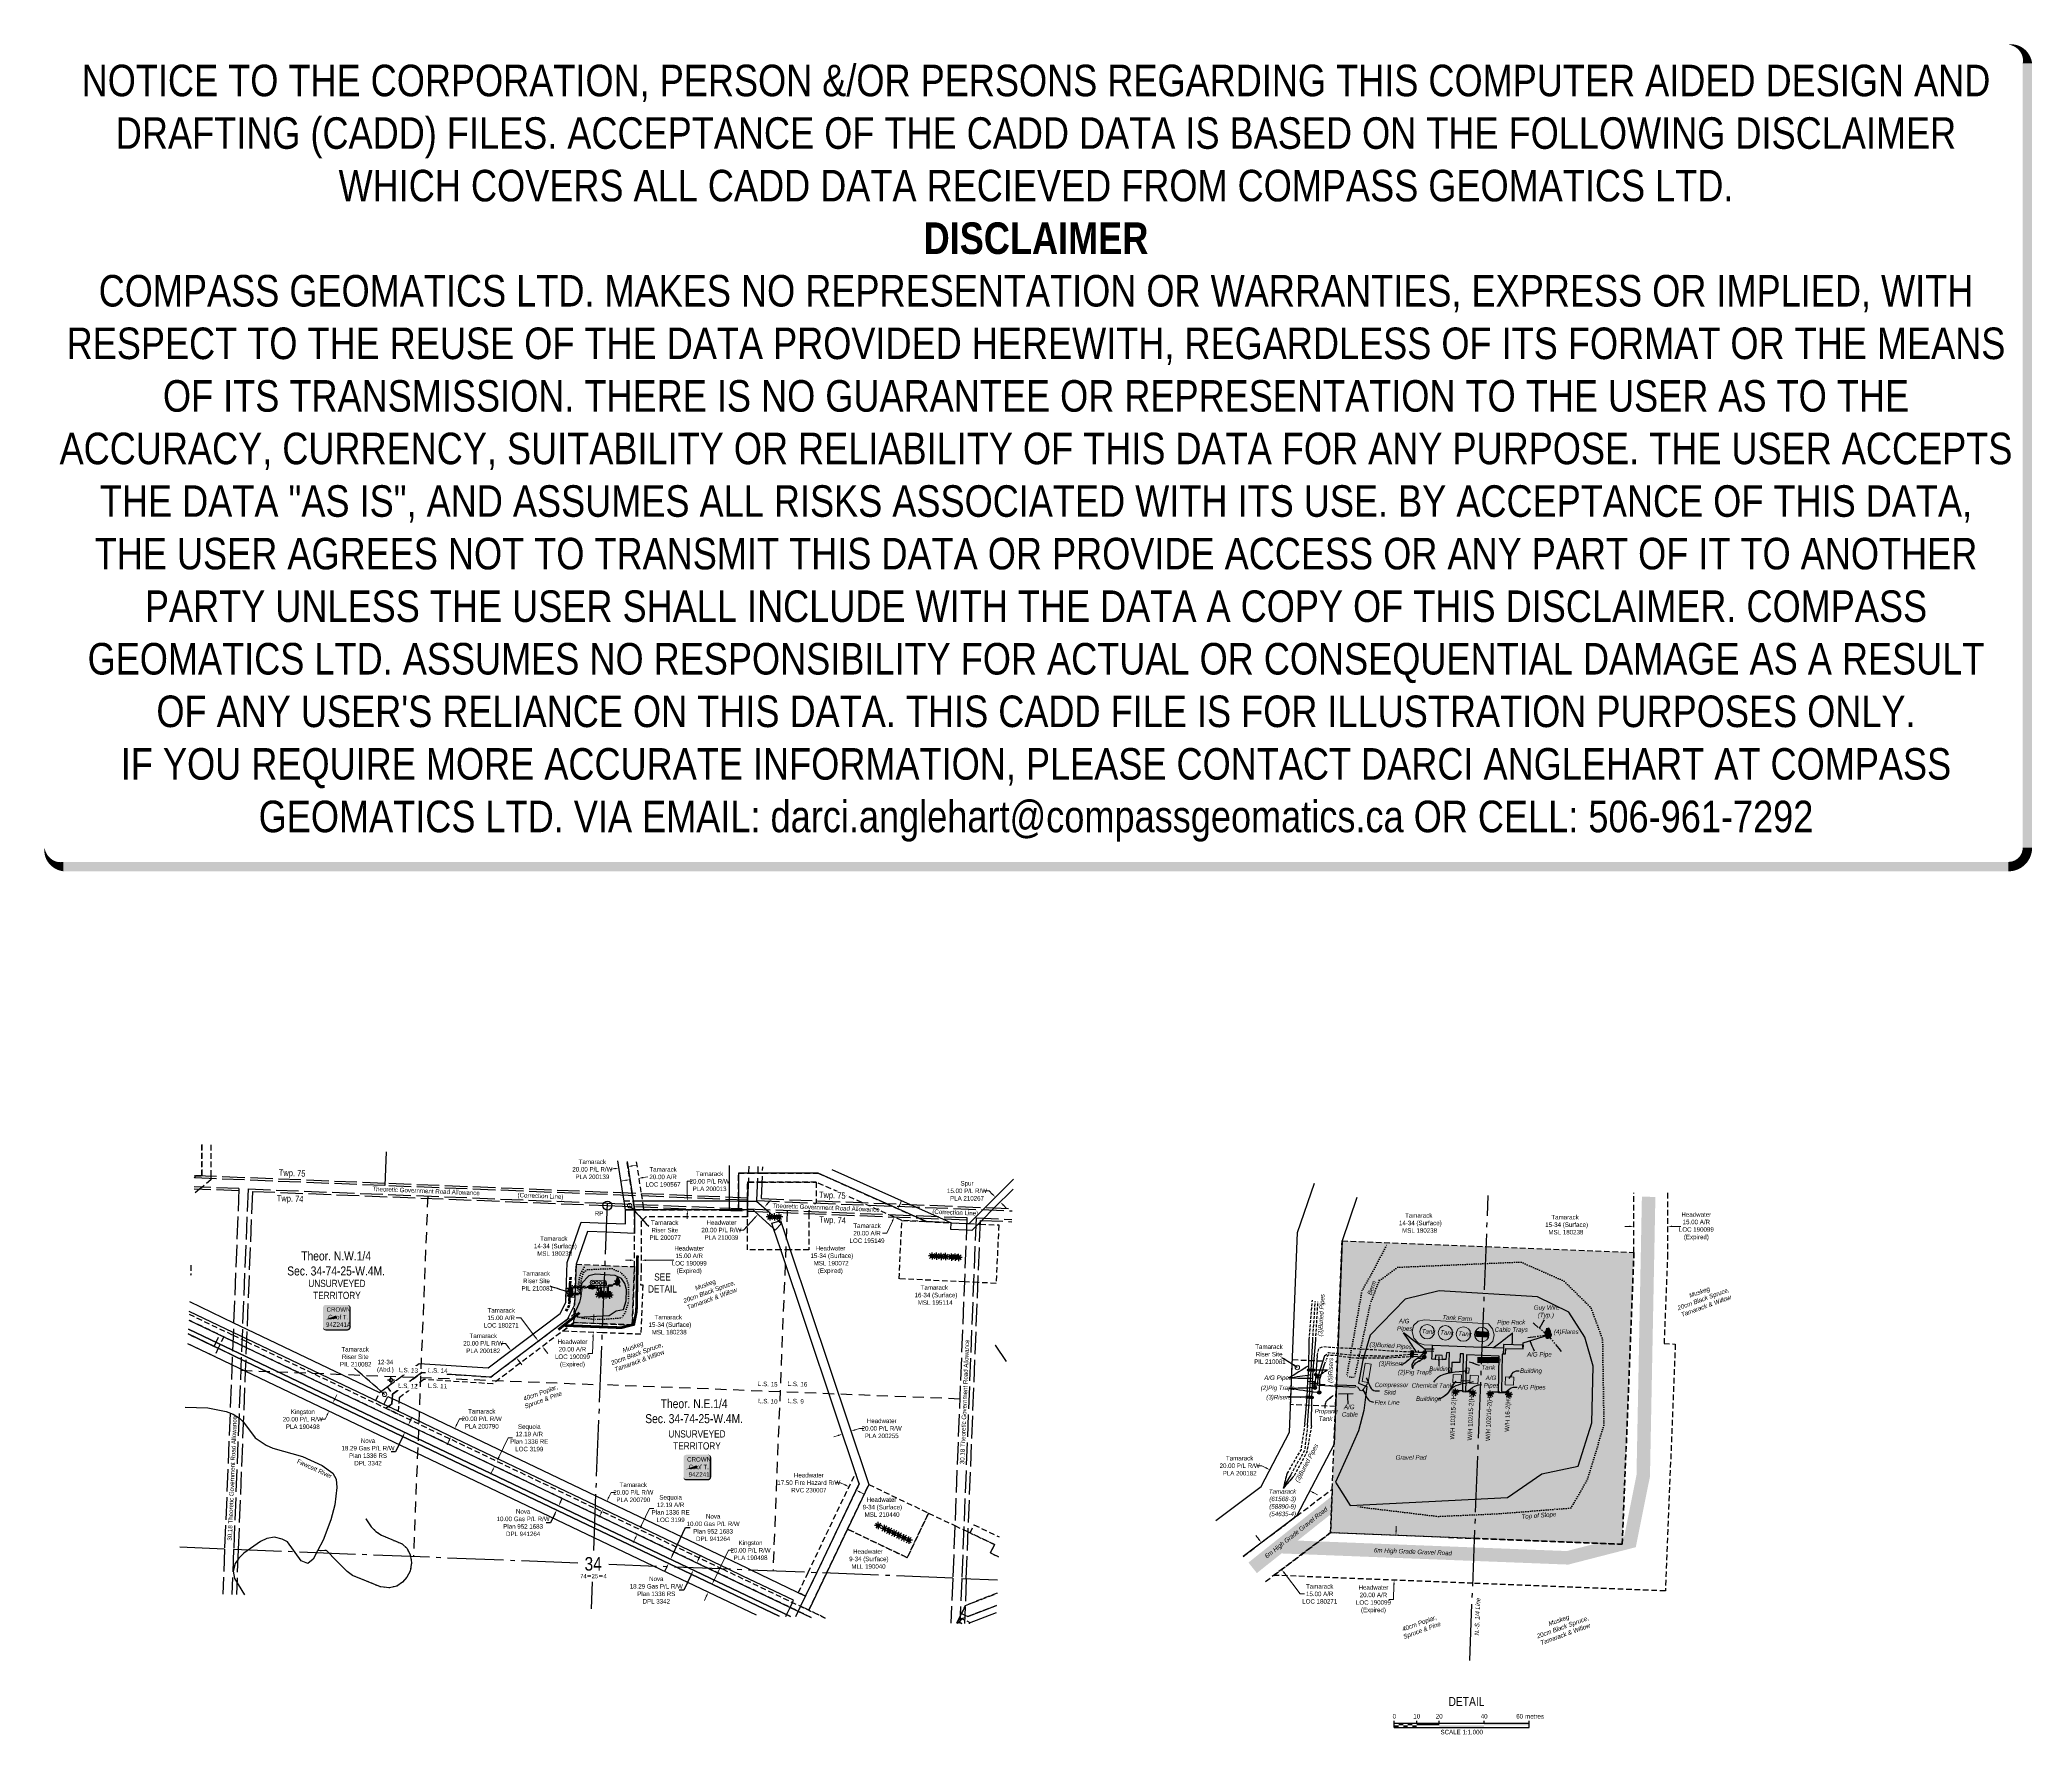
# Model space of a CAD drawing. Extents: x 324050 to 328484, y 6148357 to 6152130.
import ezdxf
from ezdxf.enums import TextEntityAlignment as Align

# ---------------------------------------------------------------- set-up
doc = ezdxf.new("R2010")
doc.units = 0
doc.header["$LTSCALE"] = 5
doc.header["$PDSIZE"] = 0.5
for name, pattern in [('foc-ACCESSROAD', [3.75, 2.5, -1.25]), ('foc-FLOWLINE', [3.75, 2.5, -1.25]), ('foc-LSD', [8, 5, -3]), ('foc-QUARTERLINE', [33, 25, -3, 2, -3]), ('foc-TOPO', [1, 0.2, -0.8]), ('foc-UNSURVEYED', [12.5, 10, -2.5]), ('foc-WHEELTRACKS', [2, 0.4, -1.6]), ('POWERLINE5', [7.8, 2.4, -0.6, 0.6, -0.6, 0.6, -0.6, 2.4]), ('UG_PIPE', [1.875, 1.25, -0.625])]:
    doc.linetypes.add(name, pattern=pattern)
doc.layers.get('Defpoints').update_dxf_attribs({"color": 9})
for name, color, linetype in [('10', 1, 'Continuous'), ('35', 37, 'Continuous'), ('9', 3, 'Continuous'), ('AS-CABLE', 224, 'foc-CABLE'), ('AS-PIPE-AG', 44, 'Continuous'), ('AS-PIPE-UG', 44, 'UG_PIPE'), ('AS-PIPE-UG-T', 44, 'Continuous'), ('AS-POWER-STAKED-ANC', 210, 'POWERLINE5'), ('AS-ROADS', 254, 'Continuous'), ('AS-SYMBOL', 7, 'Continuous'), ('C-AR', 13, 'foc-ACCESSROAD'), ('C-RW', 13, 'Continuous'), ('C-SYMBOL', 7, 'Continuous'), ('C-WS', 13, 'foc-ACCESSROAD'), ('C-WS-S', 13, 'Continuous'), ('CG-NOTES', 7, 'Continuous'), ('D-TXT', 6, 'Continuous'), ('DETAIL-T', 7, 'Continuous'), ('F-AR', 190, 'foc-ACCESSROAD'), ('F-EZE', 190, 'foc-FLOWLINE'), ('F-RW', 190, 'Continuous'), ('F-WS', 190, 'foc-ACCESSROAD'), ('F-WS-S', 190, 'Continuous'), ('L-QSEC', 8, 'foc-QUARTERLINE'), ('L-ROAD-T', 7, 'Continuous'), ('L-SECLBL', 7, 'Continuous'), ('L-SECTION-LSD', 7, 'foc-LSD'), ('L-UNS-T', 3, 'Continuous'), ('L-USEC', 7, 'foc-UNSURVEYED'), ('oil_and_gas_wells_pt', 7, 'Continuous'), ('P-PROPOSED-H', 21, 'Continuous'), ('T-BUSH-T', 110, 'Continuous'), ('T-GENERAL', 48, 'foc-TOPO'), ('T-WATER', 160, 'Continuous'), ('T-WATER-P3', 160, 'foc-WHEELTRACKS'), ('T-WATER-T', 170, 'Continuous')]:
    doc.layers.add(name, color=color, linetype=linetype)
for name, color, linetype, lineweight in [('AS-GENERAL', 48, 'Continuous', 18), ('C-AR-T', 13, 'Continuous', 9), ('C-RW-T', 13, 'Continuous', 9), ('C-WS-T', 13, 'Continuous', 9), ('F-AR-T', 190, 'Continuous', 9), ('F-RW-T', 190, 'Continuous', 9), ('F-WS-T', 190, 'Continuous', 9), ('T-TEXT', 48, 'Continuous', 18)]:
    doc.layers.add(name, color=color, linetype=linetype, lineweight=lineweight)
doc.layers.add('DISCLAIMER', color=7, linetype='Continuous', plot=False)
doc.styles.add('100L', font='ARIALN.TTF', dxfattribs={"height": 11})
doc.styles.add('175L', font='ARIALN.TTF', dxfattribs={"height": 20})
doc.styles.add('80', font='ARIALN.TTF', dxfattribs={"height": 10})
doc.styles.add('80CG', font='ARIALN.TTF', dxfattribs={"height": 10})
doc.styles.add('80L', font='ARIALN.TTF', dxfattribs={"height": 10})
doc.styles.add('80LS', font='ARIALNI.TTF', dxfattribs={"height": 10})
doc.styles.add('foc-LtypeFont', font='ARIALN.TTF', dxfattribs={"height": 7.35})
doc.styles.add('MtXpl_Arial_Narrow', font='ARIALNI.TTF')
doc.styles.add('SIMPLEX', font='ARIALN.TTF')
doc.linetypes.add('foc-CABLE', pattern='A,2,-1,["C",foc-LtypeFont,S=0.2,R=0,X=-0.625,Y=-0.75],-1.24,8', length=12.24)
doc.linetypes.add('foc-TOPO-flowdirection-NOLINE', pattern='A,0,[">",foc-LtypeFont,S=0.3,R=0,X=0,Y=-0.945],-20,[">",foc-LtypeFont,S=0.3,R=0,X=0,Y=-0.945],0', length=20)
doc.dimstyles.new('Compass 5 000', dxfattribs={"dimscale": 5, "dimtxt": 9, "dimasz": 2, "dimexe": 0.2, "dimexo": 0.0625, "dimgap": 0.5, "dimtad": 0, "dimtih": 1, "dimtoh": 1, "dimzin": 0, "dimdsep": 46, "dimtxsty": '80CG', "dimcen": 0.1, "dimse1": 1, "dimse2": 1, "dimclrd": 256, "dimclrt": 256, "dimaunit": 1, "dimadec": 4, "dimazin": 0, "dimtfac": 0.06, "dimtofl": 0, "dimtmove": 0, "dimatfit": 1, "dimfxl": 0.2, "dimtolj": 1, "dimtzin": 0, "dimlwd": -1, "dimarcsym": 0})

# ---------------------------------------------------------------- blocks, each defined once
blk = doc.blocks.new('L-SECLBL')
at = {"layer": '9', "color": 7}
for p, q in [((-5.1, -27.8), (-12.3, -27.8)), ((20.7, -27.8), (13.5, -27.8))]:
    blk.add_line(p, q, dxfattribs=at)
at = {"layer": '10', "color": 2, "style": 'SIMPLEX'}
blk.add_attdef('SEC', text='', height=30, dxfattribs=at).set_placement((0, 0), align=Align.MIDDLE)
at = {"layer": '10', "color": 5, "style": '80L'}
blk.add_attdef('TWP', text='', height=9.5, dxfattribs=at).set_placement((-14.4, -27.4), align=Align.MIDDLE_RIGHT)
blk.add_attdef('RGE', text='', height=9.5, dxfattribs=at).set_placement((3.6, -27.4), align=Align.MIDDLE_CENTER)
blk.add_attdef('MER', text='', height=9.5, dxfattribs=at).set_placement((23.2, -27.4), align=Align.MIDDLE_LEFT)
blk = doc.blocks.new('*U364')
at = {"layer": '35', "color": 3}
blk.add_circle((0, 0), 10, dxfattribs=at)
at = {"layer": '35', "color": 3, "style": '80'}
blk.add_attdef('RP_001', (-28.2, -22.7), '', height=10, dxfattribs=at)
blk = doc.blocks.new('PIG')
h = blk.add_hatch(color=255)
h.dxf.hatch_style = 1
edge = h.paths.add_edge_path()
edge.add_arc((0, 0), 0.85, 0, 360)
at = {"layer": 'AS-SYMBOL'}
h = blk.add_hatch(color=48, dxfattribs=at)
h.dxf.hatch_style = 1
h.paths.add_polyline_path([(-0.1, 0, 1), (-0.55, 0, 1)])
h = blk.add_hatch(color=48, dxfattribs=at)
h.dxf.hatch_style = 1
h.paths.add_polyline_path([(0.1, 0, 1), (0.55, 0, 1)])
at = {"layer": 'AS-SYMBOL', "color": 48}
for centre, radius in [((0, 0), 0.75), ((-0.33, 0), 0.225), ((0.33, 0), 0.225)]:
    blk.add_circle(centre, radius, dxfattribs=at)
blk = doc.blocks.new('RISER')
h = blk.add_hatch(color=255)
h.dxf.hatch_style = 1
edge = h.paths.add_edge_path()
edge.add_arc((0, 0), 0.7, 0, 360)
blk.add_hatch(color=48).paths.add_polyline_path([(0.58, -0.15), (-0.58, -0.15, 0.774597)])
at = {"color": 48}
blk.add_line((-0.58, -0.15), (0.58, -0.15), dxfattribs=at)
blk.add_circle((0, 0), 0.6, dxfattribs=at)
blk = doc.blocks.new('*D371')
at = {"layer": 'C-RW-T', "transparency": 16777216}
for p, q in [((325086.7, 6149228.9), (325076.7, 6149228.9)), ((325092.7, 6149220.9), (325086.7, 6149228.9)), ((325116.8, 6149189), (325122.8, 6149181))]:
    blk.add_line(p, q, dxfattribs=at)
for points in [[(325094, 6149221.9), (325091.4, 6149219.9), (325098.7, 6149212.9)], [(325118.1, 6149190), (325115.5, 6149188), (325110.8, 6149197)]]:
    blk.add_solid(points, dxfattribs=at)
at = {"layer": 'Defpoints', "color": 0, "transparency": 16777216}
for p in [(325098.7, 6149212.9), (325112.8, 6149223.6), (325124.9, 6149207.6)]:
    blk.add_point(p, dxfattribs=at)
at = {"layer": 'C-RW-T', "transparency": 16777216, "insert": (325037.1, 6149228.9), "char_height": 10, "width": 372.499, "attachment_point": 5, "style": '80CG'}
blk.add_mtext('\\A1;Tamarack\\P20.00 P/L R/W\\PPLA 200182', dxfattribs=at)
blk = doc.blocks.new('*D372')
at = {"layer": 'C-RW-T', "transparency": 16777216}
for p, q in [((324978.3, 6149048.6), (324984.2, 6149060.9)), ((324984.2, 6149060.9), (324994.2, 6149060.9)), ((324961.1, 6149012.5), (324956.8, 6149003.4))]:
    blk.add_line(p, q, dxfattribs=at)
for points in [[(324959.6, 6149013.2), (324962.6, 6149011.8), (324965.4, 6149021.5)], [(324976.8, 6149049.3), (324979.8, 6149047.8), (324974, 6149039.5)]]:
    blk.add_solid(points, dxfattribs=at)
at = {"layer": 'Defpoints', "color": 0, "transparency": 16777216}
for p in [(324974, 6149039.5), (325082.9, 6148987.5), (325074.2, 6148969.5)]:
    blk.add_point(p, dxfattribs=at)
at = {"layer": 'C-RW-T', "transparency": 16777216, "insert": (325033.8, 6149060.9), "char_height": 10, "attachment_point": 5, "style": '80CG'}
blk.add_mtext('\\A1;Tamarack\\P20.00 P/L R/W\\PPLA 200790', dxfattribs=at)
blk = doc.blocks.new('*D373')
at = {"layer": 'Defpoints', "color": 0, "transparency": 16777216}
for p in [(324656.9, 6149117.9), (324648.2, 6149099.8), (324693.8, 6149078.1)]:
    blk.add_point(p, dxfattribs=at)
at = {"layer": 'F-RW-T', "transparency": 16777216}
for p, q in [((324706.7, 6149105.1), (324711, 6149114.2)), ((324685.2, 6149060), (324675.2, 6149060)), ((324689.5, 6149069), (324685.2, 6149060))]:
    blk.add_line(p, q, dxfattribs=at)
for points in [[(324705.2, 6149105.9), (324708.2, 6149104.4), (324702.4, 6149096.1)], [(324688, 6149069.7), (324691, 6149068.3), (324693.8, 6149078.1)]]:
    blk.add_solid(points, dxfattribs=at)
at = {"layer": 'F-RW-T', "transparency": 16777216, "insert": (324635.6, 6149060), "char_height": 10, "width": 459.963, "attachment_point": 5, "style": '80CG'}
blk.add_mtext('\\A1;Kingston\\P20.00 P/L R/W\\PPLA 190498', dxfattribs=at)
blk = doc.blocks.new('*D374')
at = {"layer": 'C-RW-T', "transparency": 16777216}
for p, q in [((325316.6, 6148886.9), (325321.6, 6148897.3)), ((325321.6, 6148897.3), (325331.6, 6148897.3)), ((325299.4, 6148850.8), (325295, 6148841.7))]:
    blk.add_line(p, q, dxfattribs=at)
for points in [[(325315.1, 6148887.6), (325318.1, 6148886.1), (325312.3, 6148877.8)], [(325297.8, 6148851.5), (325300.9, 6148850.1), (325303.7, 6148859.8)]]:
    blk.add_solid(points, dxfattribs=at)
at = {"layer": 'Defpoints', "color": 0, "transparency": 16777216}
for p in [(325312.3, 6148877.8), (325430.7, 6148799.1), (325439.3, 6148817.1)]:
    blk.add_point(p, dxfattribs=at)
at = {"layer": 'C-RW-T', "transparency": 16777216, "insert": (325371.1, 6148897.3), "char_height": 10, "attachment_point": 5, "style": '80CG'}
blk.add_mtext('\\A1;Tamarack\\P20.00 P/L R/W\\PPLA 200790', dxfattribs=at)
blk = doc.blocks.new('*D375')
at = {"layer": 'Defpoints', "color": 0, "transparency": 16777216}
for p in [(325401.2, 6148762.3), (325392.6, 6148744.2), (325537.9, 6148674.8)]:
    blk.add_point(p, dxfattribs=at)
at = {"layer": 'F-RW-T', "transparency": 16777216}
for p, q in [((325550.8, 6148701.9), (325582.6, 6148768.3)), ((325582.6, 6148768.3), (325592.6, 6148768.3)), ((325533.6, 6148665.8), (325529.3, 6148656.7))]:
    blk.add_line(p, q, dxfattribs=at)
for points in [[(325532.1, 6148666.5), (325535.1, 6148665), (325537.9, 6148674.8)], [(325549.3, 6148702.6), (325552.3, 6148701.1), (325546.5, 6148692.8)]]:
    blk.add_solid(points, dxfattribs=at)
at = {"layer": 'F-RW-T', "transparency": 16777216, "insert": (325632.1, 6148768.3), "char_height": 10, "attachment_point": 5, "style": '80CG'}
blk.add_mtext('\\A1;Kingston\\P20.00 P/L R/W\\PPLA 190498', dxfattribs=at)
blk = doc.blocks.new('*D376')
at = {"layer": 'Defpoints', "color": 0, "transparency": 16777216}
for p in [(325837.4, 6149024.2), (325855.4, 6149033.3), (325856.4, 6149030.5)]:
    blk.add_point(p, dxfattribs=at)
at = {"layer": 'F-RW-T', "transparency": 16777216}
for p, q in [((325827, 6149023.8), (325817.5, 6149020.6)), ((325864.9, 6149036.5), (325874.4, 6149039.6)), ((325874.4, 6149039.6), (325884.4, 6149039.6))]:
    blk.add_line(p, q, dxfattribs=at)
for points in [[(325826.5, 6149025.3), (325827.5, 6149022.2), (325836.5, 6149026.9)], [(325864.4, 6149038), (325865.5, 6149034.9), (325855.4, 6149033.3)]]:
    blk.add_solid(points, dxfattribs=at)
at = {"layer": 'F-RW-T', "transparency": 16777216, "insert": (325923.9, 6149039.6), "char_height": 10, "attachment_point": 5, "style": '80CG'}
blk.add_mtext('\\A1;Headwater\\P20.00 P/L R/W\\PPLA 200255', dxfattribs=at)
blk = doc.blocks.new('*D377')
at = {"layer": 'C-RW-T', "transparency": 16777216}
for p, q in [((325491.3, 6149555.7), (325491.3, 6149589.5)), ((325491.3, 6149589.5), (325501.3, 6149589.5)), ((325491.3, 6149515.7), (325491.3, 6149505.7))]:
    blk.add_line(p, q, dxfattribs=at)
for points in [[(325489.7, 6149555.7), (325493, 6149555.7), (325491.3, 6149545.7)], [(325489.7, 6149515.7), (325493, 6149515.7), (325491.3, 6149525.7)]]:
    blk.add_solid(points, dxfattribs=at)
at = {"layer": 'Defpoints', "color": 0, "transparency": 16777216}
for p in [(325491.3, 6149525.7), (325553, 6149545.7), (325553, 6149525.7)]:
    blk.add_point(p, dxfattribs=at)
at = {"layer": 'C-RW-T', "transparency": 16777216, "insert": (325540.9, 6149589.5), "char_height": 10, "attachment_point": 5, "style": '80CG'}
blk.add_mtext('\\A1;Tamarack\\P20.00 P/L R/W\\PPLA 200013', dxfattribs=at)
blk = doc.blocks.new('*D378')
at = {"layer": 'Defpoints', "color": 0, "transparency": 16777216}
for p in [(325648.4, 6149516), (325660.8, 6149504.8), (325675.6, 6149521.2)]:
    blk.add_point(p, dxfattribs=at)
at = {"layer": 'F-RW-T', "transparency": 16777216}
for p, q in [((325670, 6149539.8), (325676.7, 6149547.2)), ((325641.7, 6149508.6), (325616.7, 6149481)), ((325616.7, 6149481), (325606.7, 6149481))]:
    blk.add_line(p, q, dxfattribs=at)
for points in [[(325640.5, 6149509.7), (325643, 6149507.5), (325648.4, 6149516)], [(325668.7, 6149540.9), (325671.2, 6149538.7), (325663.2, 6149532.4)]]:
    blk.add_solid(points, dxfattribs=at)
at = {"layer": 'F-RW-T', "transparency": 16777216, "insert": (325567.2, 6149481), "char_height": 10, "attachment_point": 5, "style": '80CG'}
blk.add_mtext('\\A1;Headwater\\P20.00 P/L R/W\\PPLA 210039', dxfattribs=at)
blk = doc.blocks.new('*D379')
at = {"layer": 'C-RW-T', "transparency": 16777216}
for p, q in [((325329.4, 6149617.8), (325319.5, 6149616.2)), ((325369, 6149623.8), (325378.8, 6149625.3))]:
    blk.add_line(p, q, dxfattribs=at)
for points in [[(325329.2, 6149619.4), (325329.7, 6149616.1), (325339.3, 6149619.3)], [(325368.7, 6149625.5), (325369.2, 6149622.2), (325359.1, 6149622.3)]]:
    blk.add_solid(points, dxfattribs=at)
at = {"layer": 'Defpoints', "color": 0, "transparency": 16777216}
for p in [(325339.3, 6149619.3), (325340.3, 6149612.7), (325360.1, 6149615.7)]:
    blk.add_point(p, dxfattribs=at)
at = {"layer": 'C-RW-T', "transparency": 16777216, "insert": (325280, 6149616.2), "char_height": 10, "attachment_point": 5, "style": '80CG'}
blk.add_mtext('\\A1;Tamarack\\P20.00 P/L R/W\\PPLA 200139', dxfattribs=at)
blk = doc.blocks.new('*D380')
at = {"layer": 'Defpoints', "color": 0, "transparency": 16777216}
for p in [(325385, 6148814.9), (325521.1, 6148736.3), (325526.4, 6148747.3)]:
    blk.add_point(p, dxfattribs=at)
at = {"layer": 'F-AR-T', "transparency": 16777216}
for p, q in [((325389.3, 6148823.9), (325407.1, 6148861.1)), ((325407.1, 6148861.1), (325417.1, 6148861.1)), ((325375.4, 6148794.9), (325371.1, 6148785.8))]:
    blk.add_line(p, q, dxfattribs=at)
for points in [[(325373.9, 6148795.6), (325376.9, 6148794.1), (325379.7, 6148803.9)], [(325387.8, 6148824.6), (325390.8, 6148823.2), (325385, 6148814.9)]]:
    blk.add_solid(points, dxfattribs=at)
at = {"layer": 'F-AR-T', "transparency": 16777216, "insert": (325454.2, 6148861.1), "char_height": 10, "width": 455.128, "attachment_point": 5, "style": '80CG'}
blk.add_mtext('\\A1;Sequoia\\P12.19 A/R\\PPlan 1336 RE\\PLOC 3199', dxfattribs=at)
blk = doc.blocks.new('*D381')
at = {"layer": 'Defpoints', "color": 0, "transparency": 16777216}
for p in [(325374, 6149419.8), (325389, 6149419.9), (325389, 6149413.9)]:
    blk.add_point(p, dxfattribs=at)
at = {"layer": 'F-AR-T', "transparency": 16777216}
for p, q in [((325364, 6149413.9), (325354, 6149413.9)), ((325399, 6149413.9), (325461.3, 6149414))]:
    blk.add_line(p, q, dxfattribs=at)
for points in [[(325364, 6149415.6), (325364, 6149412.2), (325374, 6149413.9)], [(325399, 6149415.6), (325399, 6149412.2), (325389, 6149413.9)]]:
    blk.add_solid(points, dxfattribs=at)
at = {"layer": 'F-AR-T', "transparency": 16777216, "insert": (325495.6, 6149414), "char_height": 10, "attachment_point": 5, "style": '80CG'}
blk.add_mtext('\\A1;Headwater\\P15.00 A/R\\PLOC 190099\\P(Expired)', dxfattribs=at)
blk = doc.blocks.new('*D382')
at = {"layer": 'C-AR-T', "transparency": 16777216}
for p, q in [((325353.6, 6149591.8), (325343.8, 6149590.2)), ((325393.2, 6149597.8), (325403.1, 6149599.3))]:
    blk.add_line(p, q, dxfattribs=at)
for points in [[(325353.4, 6149593.4), (325353.9, 6149590.1), (325363.5, 6149593.3)], [(325392.9, 6149599.5), (325393.4, 6149596.2), (325383.3, 6149596.3)]]:
    blk.add_solid(points, dxfattribs=at)
at = {"layer": 'Defpoints', "color": 0, "transparency": 16777216}
for p in [(325363.5, 6149593.4), (325383.3, 6149596.5), (325383.3, 6149596.3)]:
    blk.add_point(p, dxfattribs=at)
at = {"layer": 'C-AR-T', "transparency": 16777216, "insert": (325437.4, 6149599.3), "char_height": 10, "attachment_point": 5, "style": '80CG'}
blk.add_mtext('\\A1;Tamarack\\P20.00 A/R\\PLOC 190567', dxfattribs=at)
blk = doc.blocks.new('*D383')
at = {"layer": 'C-AR-T', "transparency": 16777216}
for p, q in [((325964, 6149537.4), (325968, 6149546.5)), ((325935.6, 6149474), (325925.6, 6149474)), ((325947.6, 6149500.9), (325935.6, 6149474))]:
    blk.add_line(p, q, dxfattribs=at)
for points in [[(325946.1, 6149501.5), (325949.2, 6149500.2), (325951.7, 6149510)], [(325962.4, 6149538.1), (325965.5, 6149536.7), (325959.9, 6149528.2)]]:
    blk.add_solid(points, dxfattribs=at)
at = {"layer": 'Defpoints', "color": 0, "transparency": 16777216}
for p in [(325830.1, 6149564.4), (325838.2, 6149582.6), (325959.9, 6149528.2)]:
    blk.add_point(p, dxfattribs=at)
at = {"layer": 'C-AR-T', "transparency": 16777216, "insert": (325891.3, 6149474), "char_height": 10, "attachment_point": 5, "style": '80CG'}
blk.add_mtext('\\A1;Tamarack\\P20.00 A/R\\PLOC 195149', dxfattribs=at)
blk = doc.blocks.new('*D384')
at = {"layer": 'Defpoints', "color": 0, "transparency": 16777216}
for p in [(325452.2, 6148737.9), (325453.9, 6148748.2), (325456.5, 6148746.9)]:
    blk.add_point(p, dxfattribs=at)
at = {"layer": 'F-RW', "transparency": 16777216}
for p, q in [((325458.2, 6148757.2), (325487.6, 6148818.8)), ((325487.6, 6148818.8), (325497.6, 6148818.8)), ((325445.3, 6148730.1), (325440.9, 6148721.1))]:
    blk.add_line(p, q, dxfattribs=at)
for points in [[(325456.7, 6148757.9), (325459.7, 6148756.5), (325453.9, 6148748.2)], [(325443.7, 6148730.9), (325446.8, 6148729.4), (325449.6, 6148739.2)]]:
    blk.add_solid(points, dxfattribs=at)
at = {"layer": 'F-RW', "transparency": 16777216, "insert": (325548.8, 6148818.8), "char_height": 10, "attachment_point": 5, "style": '80CG'}
blk.add_mtext('\\A1;Nova\\P10.00 Gas P/L R/W\\PPlan 952 1683\\PDPL 941264', dxfattribs=at)
blk = doc.blocks.new('*D385')
at = {"layer": 'Defpoints', "color": 0, "transparency": 16777216}
for p in [(325437.9, 6148755.8), (325445.8, 6148772.3), (325504.6, 6148724)]:
    blk.add_point(p, dxfattribs=at)
at = {"layer": 'F-RW', "transparency": 16777216}
for p, q in [((325516.8, 6148749.5), (325521.1, 6148758.5)), ((325500.3, 6148714.9), (325483.4, 6148679.7)), ((325483.4, 6148679.7), (325473.4, 6148679.7))]:
    blk.add_line(p, q, dxfattribs=at)
for points in [[(325515.3, 6148750.2), (325518.3, 6148748.8), (325512.5, 6148740.5)], [(325498.8, 6148715.7), (325501.8, 6148714.2), (325504.6, 6148724)]]:
    blk.add_solid(points, dxfattribs=at)
at = {"layer": 'F-RW', "transparency": 16777216, "insert": (325422.3, 6148679.7), "char_height": 10, "attachment_point": 5, "style": '80CG'}
blk.add_mtext('\\A1;Nova\\P18.29 Gas P/L R/W\\PPlan 1336 RS\\PDPL 3342', dxfattribs=at)
blk = doc.blocks.new('*D386')
at = {"layer": 'Defpoints', "color": 0, "transparency": 16777216}
for p in [(325851.2, 6148909.6), (325825.5, 6148855.8), (325841.3, 6148848.2)]:
    blk.add_point(p, dxfattribs=at)
at = {"layer": 'F-RW-T', "transparency": 16777216}
for p, q in [((325832.1, 6148918.7), (325822.1, 6148918.7)), ((325842.2, 6148913.9), (325832.1, 6148918.7)), ((325876, 6148897.8), (325885, 6148893.4))]:
    blk.add_line(p, q, dxfattribs=at)
for points in [[(325842.9, 6148915.4), (325841.5, 6148912.4), (325851.2, 6148909.6)], [(325876.7, 6148899.3), (325875.3, 6148896.3), (325867, 6148902.1)]]:
    blk.add_solid(points, dxfattribs=at)
at = {"layer": 'F-RW-T', "transparency": 16777216, "insert": (325761.7, 6148918.7), "char_height": 10, "attachment_point": 5, "style": '80CG'}
blk.add_mtext('\\A1;Headwater\\P17.50 Fire Hazard R/W\\PRVC 230007', dxfattribs=at)
blk = doc.blocks.new('*D387')
at = {"layer": 'Defpoints', "color": 0, "transparency": 16777216}
for p in [(325100.6, 6148905.9), (325104.9, 6148914.9), (325200.6, 6148858.1)]:
    blk.add_point(p, dxfattribs=at)
at = {"layer": 'F-RW', "transparency": 16777216}
for p, q in [((325209.2, 6148876.1), (325213.5, 6148885.2)), ((325196.3, 6148849.1), (325187.1, 6148829.8)), ((325187.1, 6148829.8), (325177.1, 6148829.8))]:
    blk.add_line(p, q, dxfattribs=at)
for points in [[(325194.8, 6148849.8), (325197.8, 6148848.4), (325200.6, 6148858.1)], [(325207.7, 6148876.9), (325210.7, 6148875.4), (325204.9, 6148867.1)]]:
    blk.add_solid(points, dxfattribs=at)
at = {"layer": 'F-RW', "transparency": 16777216, "insert": (325125.9, 6148829.8), "char_height": 10, "attachment_point": 5, "style": '80CG'}
blk.add_mtext('\\A1;Nova\\P10.00 Gas P/L R/W\\PPlan 952 1683\\PDPL 941264', dxfattribs=at)
blk = doc.blocks.new('*D388')
at = {"layer": 'Defpoints', "color": 0, "transparency": 16777216}
for p in [(325023.4, 6148974.1), (325028.6, 6148985.1), (325067.6, 6148966.5)]:
    blk.add_point(p, dxfattribs=at)
at = {"layer": 'F-AR-T', "transparency": 16777216}
for p, q in [((325072, 6148975.5), (325092.5, 6149018.6)), ((325092.5, 6149018.6), (325102.5, 6149018.6)), ((325058.1, 6148946.5), (325053.8, 6148937.4))]:
    blk.add_line(p, q, dxfattribs=at)
for points in [[(325070.5, 6148976.2), (325073.5, 6148974.8), (325067.6, 6148966.5)], [(325056.6, 6148947.2), (325059.6, 6148945.8), (325062.4, 6148955.5)]]:
    blk.add_solid(points, dxfattribs=at)
at = {"layer": 'F-AR-T', "transparency": 16777216, "insert": (325139.6, 6149018.6), "char_height": 10, "attachment_point": 5, "style": '80CG'}
blk.add_mtext('\\A1;Sequoia\\P12.19 A/R\\PPlan 1336 RE\\PLOC 3199', dxfattribs=at)
blk = doc.blocks.new('*D389')
at = {"layer": 'C-AR-T', "transparency": 16777216}
for p, q in [((325120.7, 6149285.6), (325110.7, 6149285.6)), ((325153.7, 6149241.9), (325120.7, 6149285.6)), ((325174.8, 6149214), (325180.8, 6149206))]:
    blk.add_line(p, q, dxfattribs=at)
for points in [[(325155, 6149242.9), (325152.4, 6149240.9), (325159.7, 6149234)], [(325176.1, 6149215), (325173.5, 6149213), (325168.8, 6149222)]]:
    blk.add_solid(points, dxfattribs=at)
at = {"layer": 'Defpoints', "color": 0, "transparency": 16777216}
for p in [(325152.8, 6149228.7), (325161.8, 6149216.8), (325168.8, 6149222)]:
    blk.add_point(p, dxfattribs=at)
at = {"layer": 'C-AR-T', "transparency": 16777216, "insert": (325077.2, 6149285.6), "char_height": 10, "attachment_point": 5, "style": '80CG'}
blk.add_mtext('\\A1;Tamarack\\P15.00 A/R\\PLOC 180271', dxfattribs=at)
blk = doc.blocks.new('*D390')
at = {"layer": 'Defpoints', "color": 0, "transparency": 16777216}
for p in [(325257.1, 6149254.2), (325257.9, 6149274.2), (325281.9, 6149253.2)]:
    blk.add_point(p, dxfattribs=at)
at = {"layer": 'F-AR-T', "transparency": 16777216}
for p, q in [((325283.1, 6149283.2), (325283.5, 6149293.2)), ((325281.5, 6149243.2), (325280, 6149206)), ((325280, 6149206), (325270, 6149206))]:
    blk.add_line(p, q, dxfattribs=at)
for points in [[(325281.4, 6149283.3), (325284.7, 6149283.1), (325282.7, 6149273.2)], [(325279.8, 6149243.3), (325283.1, 6149243.2), (325281.9, 6149253.2)]]:
    blk.add_solid(points, dxfattribs=at)
at = {"layer": 'F-AR-T', "transparency": 16777216, "insert": (325235.7, 6149206), "char_height": 10, "attachment_point": 5, "style": '80CG'}
blk.add_mtext('\\A1;Headwater\\P20.00 A/R\\PLOC 190099\\P(Expired)', dxfattribs=at)
blk = doc.blocks.new('GAS')
h = blk.add_hatch(color=255)
h.dxf.hatch_style = 1
edge = h.paths.add_edge_path()
edge.add_arc((0, 0), 0.9, 0, 360)
for p, q in [((-0.81, 0), (-1.62, 0)), ((-0.57, 0.57), (-1.14, 1.14)), ((0, 0.81), (0, 1.62)), ((0.57, 0.57), (1.14, 1.14)), ((1.62, 0), (0.81, 0)), ((-0.57, -0.57), (-1.14, -1.14)), ((0, -0.81), (0, -1.62)), ((1.14, -1.14), (0.57, -0.57))]:
    blk.add_line(p, q)
blk.add_circle((0, 0), 0.8)
blk = doc.blocks.new('FLARE')
h = blk.add_hatch(color=255)
h.dxf.hatch_style = 1
h.paths.add_polyline_path([(0.16, 2.41, 0.114147), (0.13, 2.43), (0.11, 2.44, 0.261551), (0.01, 2.42), (0, 2.41, 0.131268), (-0.03, 2.37), (-0.04, 2.35, 0.041497), (-0.05, 2.33), (-0.05, 2.29, 0.015174), (-0.05, 2.29), (-0.06, 2.24, 0.004376), (-0.06, 2.24), (-0.07, 2.18), (-0.08, 2.11), (-0.09, 2.05), (-0.1, 1.98), (-0.12, 1.91), (-0.14, 1.83), (-0.17, 1.76), (-0.19, 1.68), (-0.22, 1.61), (-0.26, 1.53), (-0.29, 1.46), (-0.32, 1.39), (-0.36, 1.32), (-0.39, 1.25, 0.000505), (-0.39, 1.25), (-0.43, 1.18, 0.002398), (-0.43, 1.18), (-0.46, 1.1, 0.004177), (-0.46, 1.1), (-0.5, 1.03, 0.005735), (-0.5, 1.03), (-0.53, 0.95, 0.006994), (-0.53, 0.95), (-0.56, 0.87, 0.00791), (-0.57, 0.87), (-0.6, 0.78, 0.008323), (-0.6, 0.78), (-0.63, 0.69, 0.008095), (-0.63, 0.68), (-0.66, 0.59, 0.008067), (-0.66, 0.59), (-0.68, 0.49, 0.008387), (-0.68, 0.49), (-0.7, 0.39, 0.009056), (-0.71, 0.38), (-0.72, 0.28, 0.010123), (-0.72, 0.28), (-0.74, 0.18, 0.011689), (-0.74, 0.18), (-0.75, 0.08, 0.013925), (-0.75, 0.08), (-0.75, -0.02, 0.016488), (-0.75, -0.02), (-0.75, -0.11, 0.017255), (-0.75, -0.12), (-0.74, -0.2, 0.01735), (-0.74, -0.2), (-0.73, -0.28, 0.017311), (-0.73, -0.29), (-0.71, -0.36, 0.01715), (-0.71, -0.36), (-0.69, -0.43, 0.016886), (-0.69, -0.44), (-0.66, -0.5, 0.016546), (-0.66, -0.5), (-0.63, -0.56, 0.016164), (-0.63, -0.56), (-0.6, -0.61, 0.016329), (-0.6, -0.62), (-0.57, -0.66, 0.018828), (-0.57, -0.67), (-0.54, -0.71, 0.022087), (-0.53, -0.71), (-0.5, -0.75, 0.025345), (-0.49, -0.76), (-0.46, -0.78, 0.028234), (-0.45, -0.79), (-0.42, -0.82, 0.030298), (-0.41, -0.82), (-0.37, -0.84, 0.031129), (-0.36, -0.85), (-0.32, -0.86, 0.030544), (-0.31, -0.87), (-0.27, -0.88, 0.028465), (-0.26, -0.88), (-0.22, -0.89, 0.025311), (-0.21, -0.89), (-0.16, -0.89, 0.02283), (-0.15, -0.89), (-0.11, -0.89, 0.021226), (-0.1, -0.89), (-0.05, -0.88, 0.020401), (-0.04, -0.88), (0, -0.87, 0.020299), (0.01, -0.87), (0.05, -0.85, 0.020911), (0.06, -0.85), (0.11, -0.83, 0.022277), (0.11, -0.83), (0.15, -0.81, 0.023712), (0.16, -0.8), (0.2, -0.78, 0.022408), (0.21, -0.78), (0.24, -0.75, 0.01993), (0.25, -0.74), (0.28, -0.72, 0.017146), (0.28, -0.71), (0.31, -0.68, 0.014211), (0.32, -0.68), (0.35, -0.64, 0.011221), (0.35, -0.64), (0.37, -0.61, 0.008212), (0.38, -0.61), (0.4, -0.57, 0.005172), (0.4, -0.57), (0.42, -0.54, 0.002523), (0.43, -0.54), (0.45, -0.5, 0.001671), (0.45, -0.5), (0.47, -0.47, 0.001229), (0.47, -0.47), (0.49, -0.44, 0.00075), (0.49, -0.44), (0.51, -0.41, 0.00026), (0.51, -0.41), (0.54, -0.37), (0.56, -0.34), (0.58, -0.3), (0.61, -0.27), (0.63, -0.23, 0.001311), (0.63, -0.23), (0.66, -0.19, 0.003726), (0.66, -0.19), (0.69, -0.15, 0.006065), (0.69, -0.14), (0.72, -0.1, 0.008452), (0.72, -0.1), (0.74, -0.05, 0.010991), (0.75, -0.05), (0.77, 0, 0.013767), (0.77, 0), (0.79, 0.05, 0.016839), (0.8, 0.05), (0.81, 0.1, 0.019104), (0.82, 0.11), (0.83, 0.15, 0.016987), (0.83, 0.16), (0.84, 0.21, 0.013636), (0.84, 0.21), (0.85, 0.26, 0.010244), (0.85, 0.27), (0.86, 0.31, 0.006846), (0.86, 0.32), (0.86, 0.37, 0.003419), (0.86, 0.37), (0.86, 0.41), (0.87, 0.46), (0.87, 0.5), (0.88, 0.54), (0.88, 0.59), (0.89, 0.63, 0.001278), (0.89, 0.63), (0.89, 0.67, 0.004735), (0.89, 0.67), (0.9, 0.71, 0.008354), (0.9, 0.72), (0.9, 0.76, 0.012059), (0.9, 0.76), (0.9, 0.8, 0.015712), (0.9, 0.81), (0.9, 0.85, 0.018457), (0.9, 0.85), (0.9, 0.89, 0.018102), (0.9, 0.9), (0.89, 0.94, 0.016533), (0.89, 0.95), (0.88, 0.99, 0.014576), (0.88, 0.99), (0.87, 1.03, 0.012435), (0.86, 1.04), (0.85, 1.08, 0.010283), (0.85, 1.09), (0.83, 1.13, 0.00824), (0.83, 1.13), (0.81, 1.18, 0.00638), (0.81, 1.18), (0.78, 1.23, 0.004735), (0.78, 1.23), (0.76, 1.29, 0.003388), (0.75, 1.29), (0.73, 1.34, 0.002345), (0.73, 1.34), (0.7, 1.4, 0.001492), (0.7, 1.4), (0.67, 1.46, 0.000746), (0.67, 1.46), (0.63, 1.51), (0.6, 1.57), (0.57, 1.62), (0.55, 1.68), (0.52, 1.73), (0.49, 1.78), (0.47, 1.83), (0.45, 1.87), (0.42, 1.92), (0.4, 1.97), (0.38, 2.02), (0.35, 2.08, 0.000332), (0.35, 2.08), (0.33, 2.13, 0.001849), (0.33, 2.13), (0.3, 2.19, 0.0038), (0.3, 2.19), (0.27, 2.24, 0.006473), (0.27, 2.24), (0.25, 2.29, 0.010865), (0.24, 2.3), (0.22, 2.34, 0.019524), (0.22, 2.34), (0.19, 2.38, 0.041077), (0.18, 2.39)])
at = {"color": 48, "flags": 128}
for points in [[(0.11, -0.72), (0.07, -0.74), (0.03, -0.76), (-0.02, -0.77), (-0.07, -0.78), (-0.11, -0.79), (-0.16, -0.79), (-0.2, -0.79), (-0.25, -0.78), (-0.29, -0.77), (-0.32, -0.76), (-0.36, -0.74), (-0.4, -0.71), (-0.43, -0.68), (-0.46, -0.65), (-0.49, -0.61), (-0.52, -0.56), (-0.54, -0.51), (-0.57, -0.46), (-0.59, -0.4), (-0.61, -0.33), (-0.63, -0.26), (-0.64, -0.19), (-0.65, -0.11), (-0.65, -0.02), (-0.65, 0.07), (-0.64, 0.17), (-0.63, 0.27), (-0.61, 0.36), (-0.58, 0.46), (-0.56, 0.56), (-0.53, 0.66), (-0.5, 0.75), (-0.47, 0.83), (-0.44, 0.91), (-0.41, 0.99), (-0.37, 1.06), (-0.34, 1.13), (-0.3, 1.2), (-0.27, 1.27), (-0.23, 1.34), (-0.2, 1.42), (-0.16, 1.49), (-0.13, 1.57), (-0.1, 1.65), (-0.07, 1.73), (-0.04, 1.8), (-0.02, 1.88), (0, 1.96), (0.01, 2.03), (0.02, 2.1), (0.03, 2.17), (0.04, 2.22), (0.05, 2.27), (0.05, 2.31), (0.06, 2.34), (0.08, 2.35), (0.09, 2.34), (0.11, 2.32), (0.13, 2.29), (0.16, 2.25), (0.18, 2.2), (0.21, 2.14), (0.24, 2.09), (0.26, 2.03), (0.29, 1.98), (0.31, 1.93), (0.33, 1.88), (0.36, 1.83), (0.38, 1.78), (0.41, 1.73), (0.43, 1.68), (0.46, 1.63), (0.49, 1.58), (0.52, 1.52), (0.55, 1.47), (0.58, 1.41), (0.61, 1.35), (0.64, 1.3), (0.67, 1.24), (0.69, 1.19), (0.72, 1.14), (0.74, 1.09), (0.75, 1.05), (0.77, 1), (0.78, 0.96), (0.79, 0.92), (0.8, 0.88), (0.8, 0.84), (0.8, 0.8), (0.8, 0.76), (0.8, 0.72), (0.79, 0.68), (0.79, 0.64), (0.78, 0.6), (0.78, 0.56), (0.77, 0.51), (0.77, 0.47), (0.76, 0.42), (0.76, 0.37), (0.76, 0.33), (0.75, 0.28), (0.74, 0.23), (0.73, 0.18), (0.72, 0.13), (0.7, 0.09), (0.68, 0.04), (0.66, 0), (0.63, -0.05), (0.61, -0.09), (0.58, -0.13), (0.55, -0.17), (0.53, -0.21), (0.5, -0.25), (0.48, -0.28), (0.45, -0.32), (0.43, -0.35), (0.41, -0.38), (0.39, -0.42), (0.37, -0.45), (0.34, -0.48), (0.32, -0.51), (0.3, -0.55), (0.27, -0.58), (0.24, -0.61), (0.21, -0.64), (0.18, -0.67), (0.15, -0.7)], [(0.02, -0.75), (-0.01, -0.76), (-0.03, -0.77), (-0.05, -0.78), (-0.08, -0.78), (-0.11, -0.79), (-0.13, -0.79), (-0.16, -0.79), (-0.18, -0.78), (-0.2, -0.78), (-0.23, -0.77), (-0.25, -0.76), (-0.26, -0.74), (-0.28, -0.73), (-0.3, -0.71), (-0.32, -0.69), (-0.33, -0.66), (-0.35, -0.63), (-0.36, -0.6), (-0.37, -0.57), (-0.39, -0.53), (-0.4, -0.49), (-0.4, -0.45), (-0.41, -0.41), (-0.41, -0.36), (-0.41, -0.31), (-0.4, -0.25), (-0.39, -0.2), (-0.38, -0.14), (-0.37, -0.09), (-0.36, -0.03), (-0.34, 0.02), (-0.32, 0.07), (-0.31, 0.12), (-0.29, 0.16), (-0.27, 0.21), (-0.25, 0.25), (-0.23, 0.29), (-0.21, 0.33), (-0.19, 0.37), (-0.17, 0.41), (-0.15, 0.45), (-0.14, 0.49), (-0.12, 0.53), (-0.1, 0.58), (-0.08, 0.62), (-0.07, 0.66), (-0.06, 0.71), (-0.05, 0.75), (-0.04, 0.79), (-0.03, 0.83), (-0.03, 0.87), (-0.02, 0.9), (-0.02, 0.93), (-0.01, 0.95), (-0.01, 0.96), (0, 0.97), (0.01, 0.96), (0.02, 0.95), (0.03, 0.94), (0.04, 0.91), (0.06, 0.88), (0.07, 0.86), (0.09, 0.82), (0.1, 0.79), (0.12, 0.76), (0.13, 0.74), (0.14, 0.71), (0.16, 0.68), (0.17, 0.65), (0.18, 0.63), (0.2, 0.6), (0.21, 0.57), (0.23, 0.54), (0.25, 0.51), (0.26, 0.47), (0.28, 0.44), (0.3, 0.41), (0.31, 0.38), (0.33, 0.35), (0.34, 0.32), (0.36, 0.29), (0.37, 0.27), (0.38, 0.24), (0.39, 0.22), (0.39, 0.19), (0.4, 0.17), (0.4, 0.15), (0.41, 0.13), (0.41, 0.1), (0.41, 0.08), (0.4, 0.06), (0.4, 0.04), (0.4, 0.01), (0.39, -0.01), (0.39, -0.03), (0.39, -0.06), (0.39, -0.08), (0.38, -0.11), (0.38, -0.14), (0.38, -0.16), (0.38, -0.19), (0.37, -0.22), (0.37, -0.24), (0.36, -0.27), (0.35, -0.3), (0.34, -0.32), (0.32, -0.35), (0.31, -0.37), (0.3, -0.4), (0.28, -0.42), (0.27, -0.44), (0.25, -0.46), (0.24, -0.48), (0.22, -0.5), (0.21, -0.52), (0.2, -0.54), (0.19, -0.56), (0.17, -0.58), (0.16, -0.6), (0.15, -0.61), (0.14, -0.63), (0.12, -0.65), (0.11, -0.67), (0.09, -0.69), (0.08, -0.7), (0.06, -0.72), (0.04, -0.74)]]:
    blk.add_lwpolyline(points, close=True, dxfattribs=at)
blk = doc.blocks.new('*D458')
at = {"layer": 'Defpoints', "color": 0, "transparency": 16777216}
for p in [(327598, 6149532), (327673, 6149532), (327673, 6149489.2)]:
    blk.add_point(p, dxfattribs=at)
at = {"layer": 'F-AR-T', "transparency": 16777216}
for p, q in [((327588, 6149489.2), (327578, 6149489.2)), ((327683, 6149489.2), (327702.6, 6149489.2))]:
    blk.add_line(p, q, dxfattribs=at)
for points in [[(327588, 6149490.8), (327588, 6149487.5), (327598, 6149489.2)], [(327683, 6149490.9), (327683, 6149487.6), (327673, 6149489.2)]]:
    blk.add_solid(points, dxfattribs=at)
at = {"layer": 'F-AR-T', "transparency": 16777216, "insert": (327736.9, 6149489.2), "char_height": 10, "attachment_point": 5, "style": '80CG'}
blk.add_mtext('\\A1;Headwater\\P15.00 A/R\\PLOC 190099\\P(Expired)', dxfattribs=at)
blk = doc.blocks.new('*D459')
at = {"layer": 'Defpoints', "color": 0, "transparency": 16777216}
for p in [(327017.9, 6148803.8), (327013.9, 6148703.9), (327064.3, 6148701.9)]:
    blk.add_point(p, dxfattribs=at)
at = {"layer": 'F-AR-T', "transparency": 16777216}
for p, q in [((327068.7, 6148811.8), (327069.1, 6148821.8)), ((327063.9, 6148691.9), (327062.6, 6148659.1)), ((327062.6, 6148659.1), (327052.6, 6148659.1))]:
    blk.add_line(p, q, dxfattribs=at)
for points in [[(327067.1, 6148811.9), (327070.4, 6148811.7), (327068.3, 6148801.8)], [(327062.3, 6148692), (327065.6, 6148691.8), (327064.3, 6148701.9)]]:
    blk.add_solid(points, dxfattribs=at)
at = {"layer": 'F-AR-T', "transparency": 16777216, "insert": (327018.3, 6148659.1), "char_height": 10, "attachment_point": 5, "style": '80CG'}
blk.add_mtext('\\A1;Headwater\\P20.00 A/R\\PLOC 190099\\P(Expired)', dxfattribs=at)
blk = doc.blocks.new('*U315')
at = {"color": 0}
for p, q in [((-150, 0), (-150, 15)), ((-150, 10), (150.2, 10)), ((-150, 0), (150.2, 0)), ((-100, 10), (-100, 15)), ((-50, 10), (-50, 15)), ((50, 10), (50, 15)), ((150.2, 0), (150.2, 15))]:
    blk.add_line(p, q, dxfattribs=at)
for points in [[(-150, 5), (-140, 5), (-150, 0), (-140, 0)], [(-140, 10), (-130, 10), (-140, 5), (-130, 5)], [(-130, 5), (-120, 5), (-130, 0), (-120, 0)], [(-120, 10), (-110, 10), (-120, 5), (-110, 5)], [(-110, 5), (-100, 5), (-110, 0), (-100, 0)], [(-100, 10), (-50, 10), (-100, 5), (-50, 5)], [(-50, 5), (50, 5), (-50, 0), (50, 0)], [(50, 10), (150.2, 10), (50, 5), (150.2, 5)]]:
    blk.add_solid(points, dxfattribs=at)
at = {"color": 0, "style": '80'}
blk.add_text('metres', height=10, dxfattribs=at).set_placement((162.2, 20), align=Align.CENTER)
at = {"color": 0, "char_height": 10, "style": '80'}
for s, insert, attachment_point in [('0', (-150, 30.2), 2), ('10', (-100, 30.2), 2), ('20', (-50, 30.2), 2), ('40', (50, 30.2), 2), ('60', (136.7, 30.2), 3), ('SCALE 1:1,000', (0.1, -5), 2)]:
    blk.add_mtext(s, dxfattribs=dict(at, insert=insert, attachment_point=attachment_point))
blk = doc.blocks.new('*D464')
at = {"layer": 'C-AR-T', "transparency": 16777216}
for p, q in [((326762.9, 6148793.4), (326756.8, 6148801.4)), ((326820.1, 6148717.6), (326855.1, 6148671.2)), ((326855.1, 6148671.2), (326865.1, 6148671.2))]:
    blk.add_line(p, q, dxfattribs=at)
for points in [[(326764.2, 6148794.4), (326761.5, 6148792.4), (326768.9, 6148785.4)], [(326821.5, 6148718.6), (326818.8, 6148716.6), (326814.1, 6148725.6)]]:
    blk.add_solid(points, dxfattribs=at)
at = {"layer": 'Defpoints', "color": 0, "transparency": 16777216}
for p in [(326679.3, 6148717.7), (326814.1, 6148725.6), (326724.5, 6148657.9)]:
    blk.add_point(p, dxfattribs=at)
at = {"layer": 'C-AR-T', "transparency": 16777216, "insert": (326898.7, 6148671.2), "char_height": 10, "attachment_point": 5, "style": '80CG'}
blk.add_mtext('\\A1;Tamarack\\P15.00 A/R\\PLOC 180271', dxfattribs=at)
blk = doc.blocks.new('*D465')
at = {"layer": 'C-RW-T', "transparency": 16777216}
for p, q in [((326770.1, 6148956.5), (326760.1, 6148956.5)), ((326778.9, 6148951.8), (326770.1, 6148956.5)), ((326885.3, 6148896.2), (326894.1, 6148891.6))]:
    blk.add_line(p, q, dxfattribs=at)
for points in [[(326779.7, 6148953.3), (326778.2, 6148950.4), (326787.8, 6148947.2)], [(326886, 6148897.7), (326884.5, 6148894.7), (326876.4, 6148900.8)]]:
    blk.add_solid(points, dxfattribs=at)
at = {"layer": 'Defpoints', "color": 0, "transparency": 16777216}
for p in [(326782.8, 6148937.7), (326787.8, 6148947.2), (326871.5, 6148891.4)]:
    blk.add_point(p, dxfattribs=at)
at = {"layer": 'C-RW-T', "transparency": 16777216, "insert": (326720.5, 6148956.5), "char_height": 10, "attachment_point": 5, "style": '80CG'}
blk.add_mtext('\\A1;Tamarack\\P20.00 P/L R/W\\PPLA 200182', dxfattribs=at)
blk = doc.blocks.new('*D467')
at = {"layer": 'Defpoints', "color": 0, "transparency": 16777216}
for p in [(326177, 6149554.2), (326181.5, 6149558.7), (326192.1, 6149548)]:
    blk.add_point(p, dxfattribs=at)
at = {"layer": 'F-RW-T', "transparency": 16777216}
for p, q in [((326162.9, 6149568.3), (326152.9, 6149568.3)), ((326170, 6149561.2), (326162.9, 6149568.3)), ((326194.7, 6149536.5), (326201.8, 6149529.4))]:
    blk.add_line(p, q, dxfattribs=at)
for points in [[(326171.2, 6149562.4), (326168.8, 6149560.1), (326177, 6149554.2)], [(326195.9, 6149537.7), (326193.5, 6149535.3), (326187.7, 6149543.6)]]:
    blk.add_solid(points, dxfattribs=at)
at = {"layer": 'F-RW-T', "transparency": 16777216, "insert": (326113.8, 6149568.3), "char_height": 10, "attachment_point": 5, "style": '80CG'}
blk.add_mtext('\\A1;Spur\\P15.00 P/L R/W\\PPLA 210267', dxfattribs=at)
blk = doc.blocks.new('GABD')
for p, q in [((-0.81, 0), (-1.62, 0)), ((0, 0.81), (0, 1.62)), ((1.62, 0), (0.81, 0)), ((0, -0.81), (0, -1.62))]:
    blk.add_line(p, q)
blk.add_circle((0, 0), 0.8)
blk = doc.blocks.new('*D470')
at = {"layer": 'Defpoints', "color": 0, "transparency": 16777216}
for p in [(324862.1, 6149030.9), (324862.6, 6149030.7), (324870, 6149047.4)]:
    blk.add_point(p, dxfattribs=at)
at = {"layer": 'F-RW', "transparency": 16777216}
for p, q in [((324874.8, 6149056.2), (324879.1, 6149065.2)), ((324858.3, 6149021.6), (324841.9, 6148987.2)), ((324841.9, 6148987.2), (324831.9, 6148987.2))]:
    blk.add_line(p, q, dxfattribs=at)
for points in [[(324856.8, 6149022.4), (324859.8, 6149020.9), (324862.6, 6149030.7)], [(324873.3, 6149056.9), (324876.3, 6149055.5), (324870.5, 6149047.2)]]:
    blk.add_solid(points, dxfattribs=at)
at = {"layer": 'F-RW', "transparency": 16777216, "insert": (324780.7, 6148987.2), "char_height": 10, "attachment_point": 5, "style": '80CG'}
blk.add_mtext('\\A1;Nova\\P18.29 Gas P/L R/W\\PPlan 1336 RS\\PDPL 3342', dxfattribs=at)
blk = doc.blocks.new('*U473')
h = blk.add_hatch(color=59)
edge = h.paths.add_edge_path()
edge.add_line((-24, -28.5), (24, -28.5))
edge.add_arc((24, -22.5), 6, 270, 360)
edge.add_line((30, -22.5), (30, 21))
edge.add_arc((24, 21), 6, 0, 90)
edge.add_line((24, 27), (-24, 27))
edge.add_arc((-24, 21), 6, 90, 180)
edge.add_line((-30, 21), (-30, -22.5))
edge.add_arc((-24, -22.5), 6, 180, 270)
at = {"color": 1, "flags": 128}
blk.add_lwpolyline([(-24, -28.5, 3, 3, 0), (24, -28.5, 3, 3, 0.414214), (30, -22.5, 3, 3, 0), (30, 21, 3, 0, 0.414214), (24, 27, 0, 0, 0), (-24, 27, 0, 0, 0.414214), (-30, 21, 0, 0, 0), (-30, -22.5, 0, 3, 0.414214)], format="xyseb", close=True, dxfattribs=at)
blk.add_lwpolyline([(-24.2, -5.2, 0, 7.5, 0), (0, 0, 0, 0, 0)], format="xyseb", dxfattribs=at)
at = {"color": 1, "style": '80'}
blk.add_attdef('ENTER_TEXT_001', (-36, -5), '', height=10, dxfattribs=at)
blk = doc.blocks.new('Disclaimer_Legal')
at = {"layer": 'DISCLAIMER', "color": 254, "flags": 128}
blk.add_lwpolyline([(-3612.9, -1104.6, 37.5, 37.5, 0), (4096.1, -1104.6, 37.5, 37.5, 0.414214), (4171.1, -1029.6, 37.5, 37.5, 0), (4171.1, 2078.7, 37.5, 0, 0.414214), (4096.1, 2153.7, 0, 0, 0), (-3612.9, 2153.7, 0, 0, 0.414214), (-3687.9, 2078.7, 0, 0, 0), (-3687.9, -1029.6, 0, 37.5, 0.414214)], format="xyseb", close=True, dxfattribs=at)
at = {"layer": 'DISCLAIMER', "color": 254, "insert": (241.6, 533.9), "char_height": 125, "width": 7717.568, "attachment_point": 5, "style": '80'}
blk.add_mtext('NOTICE TO THE CORPORATION, PERSON &/OR PERSONS REGARDING THIS COMPUTER AIDED DESIGN AND DRAFTING (CADD) FILES. ACCEPTANCE OF THE CADD DATA IS BASED ON THE FOLLOWING DISCLAIMER WHICH COVERS ALL CADD DATA RECIEVED FROM COMPASS GEOMATICS LTD.\\P{\\fArial Narrow|b1|i0|c0|p34;DISCLAIMER}\\PCOMPASS GEOMATICS LTD. MAKES NO REPRESENTATION OR WARRANTIES, EXPRESS OR IMPLIED, WITH RESPECT TO THE REUSE OF THE DATA PROVIDED HEREWITH, REGARDLESS OF ITS FORMAT OR THE MEANS OF ITS TRANSMISSION. THERE IS NO GUARANTEE OR REPRESENTATION TO THE USER AS TO THE ACCURACY, CURRENCY, SUITABILITY OR RELIABILITY OF THIS DATA FOR ANY PURPOSE. THE USER ACCEPTS THE DATA "AS IS", AND ASSUMES ALL RISKS ASSOCIATED WITH ITS USE. BY ACCEPTANCE OF THIS DATA, THE USER AGREES NOT TO TRANSMIT THIS DATA OR PROVIDE ACCESS OR ANY PART OF IT TO ANOTHER PARTY UNLESS THE USER SHALL INCLUDE WITH THE DATA A COPY OF THIS DISCLAIMER. COMPASS GEOMATICS LTD. ASSUMES NO RESPONSIBILITY FOR ACTUAL OR CONSEQUENTIAL DAMAGE AS A RESULT OF ANY USER\'S RELIANCE ON THIS DATA. THIS CADD FILE IS FOR ILLUSTRATION PURPOSES ONLY.\\PIF YOU REQUIRE MORE ACCURATE INFORMATION, PLEASE CONTACT DARCI ANGLEHART AT COMPASS GEOMATICS LTD. VIA EMAIL: darci.anglehart@compassgeomatics.ca OR CELL: 506-961-7292', dxfattribs=at)

msp = doc.modelspace()

# ---------------------------------------------------------------- hatches: boundary and pattern name
at = {"layer": 'AS-ROADS'}
h = msp.add_hatch(color=256, dxfattribs=at)
h.dxf.hatch_style = 1
h.paths.add_polyline_path([(325247.654, 6149287.097), (325317.75, 6149290.6), (325332.983, 6149301.178), (325349.178, 6149304.548), (325355.168, 6149323.852), (325355.847, 6149349.112), (325352.034, 6149362.027), (325344.925, 6149373.168), (325331.014, 6149379.964), (325287.308, 6149382.539), (325272.187, 6149378.936), (325256.53, 6149362.81), (325253.25, 6149351.736), (325251.368, 6149341.512), (325255.012, 6149339.959), (325253.779, 6149329.347), (325251.359, 6149320.267), (325246.962, 6149310.131), (325241.107, 6149297.362)])
h = msp.add_hatch(color=256, dxfattribs=at)
h.dxf.hatch_style = 1
h.paths.add_polyline_path([(326966.485, 6148868.256), (327316.965, 6148885.771), (327393.13, 6148938.661), (327474.105, 6148955.511), (327504.055, 6149052.031), (327507.45, 6149178.331), (327488.385, 6149242.906), (327452.84, 6149298.611), (327383.285, 6149332.591), (327164.755, 6149345.466), (327089.15, 6149327.451), (327010.865, 6149246.821), (326994.465, 6149191.451), (326985.055, 6149140.331), (327003.275, 6149132.566), (326997.11, 6149079.506), (326985.01, 6149034.106), (326963.025, 6148983.426), (326933.75, 6148919.581)])
at = {"layer": 'P-PROPOSED-H'}
h = msp.add_hatch(color=256, dxfattribs=at)
h.dxf.hatch_style = 1
h.paths.add_polyline_path([(327598.047, 6149431.119), (327572.137, 6148781.71), (327243.399, 6148794.826), (326922.73, 6148807.62), (326926.596, 6148904.535), (326948.639, 6149457.028), (327269.209, 6149444.239)])
h = msp.add_hatch(color=256, dxfattribs=at)
h.dxf.hatch_style = 1
h.paths.add_polyline_path([(325373.967, 6149399.67), (325368.785, 6149269.788), (325303.037, 6149272.411), (325238.903, 6149274.97), (325239.676, 6149294.353), (325244.085, 6149404.851), (325308.199, 6149402.294)])

# ---------------------------------------------------------------- linework, layer by layer
at = {"layer": 'AS-CABLE', "flags": 128}
for points in [[(325248.961, 6149336.684), (325242.511, 6149336.626)], [(326973.02, 6149116.191), (326940.77, 6149115.901)]]:
    msp.add_lwpolyline(points, dxfattribs=at)
at = {"layer": 'AS-GENERAL', "flags": 128}
for points in [[(325277.918, 6149359.417), (325276.051, 6149361.558), (325275.29, 6149364.343), (325275.902, 6149367.102), (325277.902, 6149369.075), (325280.757, 6149369.649), (325309.181, 6149367.843), (325311.042, 6149365.707), (325311.704, 6149362.978), (325311.147, 6149360.145), (325309.08, 6149358.173), (325306.293, 6149357.501), (325280.655, 6149358.538)], [(325253.064, 6149342.285), (325255.627, 6149341.86), (325256.964, 6149350.026), (325254.392, 6149350.421)], [(325288.551, 6149351.944), (325285.561, 6149352.089), (325285.623, 6149354.003), (325288.608, 6149353.858)], [(325297.068, 6149341.738), (325293.363, 6149341.831), (325293.447, 6149345.428), (325297.142, 6149345.285)], [(325299.21, 6149348.279), (325300.658, 6149348.158), (325300.519, 6149345.886), (325299.046, 6149345.991)], [(325300.85, 6149341.449), (325304.526, 6149341.167), (325304.736, 6149344.762), (325301.029, 6149344.989)], [(325316.817, 6149344.299), (325320.518, 6149344.149), (325320.362, 6149340.549), (325316.66, 6149340.712)], [(327117.805, 6149229.856), (327108.47, 6149240.561), (327104.665, 6149254.486), (327107.725, 6149268.281), (327117.725, 6149278.146), (327132, 6149281.016), (327274.12, 6149271.986), (327283.425, 6149261.306), (327286.735, 6149247.661), (327283.95, 6149233.496), (327273.615, 6149223.636), (327259.68, 6149220.276), (327131.49, 6149225.461)], [(327170.97, 6149192.491), (327156.02, 6149193.216), (327156.33, 6149202.786), (327171.255, 6149202.061)], [(326993.535, 6149144.196), (327006.35, 6149142.071), (327013.035, 6149182.901), (327000.175, 6149184.876)], [(327213.555, 6149141.461), (327195.03, 6149141.926), (327195.45, 6149159.911), (327213.925, 6149159.196)], [(327224.265, 6149174.166), (327231.505, 6149173.561), (327230.81, 6149162.201), (327223.445, 6149162.726)], [(327232.465, 6149140.016), (327250.845, 6149138.606), (327251.895, 6149156.581), (327233.36, 6149157.716)], [(327312.3, 6149154.266), (327330.805, 6149153.516), (327330.025, 6149135.516), (327311.515, 6149136.331)]]:
    msp.add_lwpolyline(points, close=True, dxfattribs=at)
for points in [[(325250.034, 6149340.051), (325251.033, 6149339.755), (325252.036, 6149338.298), (325252.776, 6149338.11), (325253.509, 6149338.635), (325255.231, 6149340.987), (325255.418, 6149341.913)], [(326978.385, 6149133.026), (326983.38, 6149131.546), (326988.395, 6149124.261), (326992.095, 6149123.321), (326995.76, 6149125.946), (327004.37, 6149137.706), (327005.305, 6149142.336)]]:
    msp.add_lwpolyline(points, dxfattribs=at)
at = {"layer": 'AS-GENERAL'}
for centre, radius in [((325281.918, 6149364.406), 3.208), ((325290.052, 6149363.903), 3.208), ((325298.054, 6149363.348), 3.208), ((325306.236, 6149363.107), 3.208), ((327137.805, 6149254.802), 16.039), ((327178.474, 6149252.288), 16.039), ((327218.485, 6149249.511), 16.039), ((327259.394, 6149248.307), 16.039)]:
    msp.add_circle(centre, radius, dxfattribs=at)
at = {"layer": 'AS-PIPE-AG', "flags": 128}
for points in [[(325227.415, 6149323.247), (325228.579, 6149335.295), (325228.84, 6149342.364), (325229.196, 6149347.366), (325229.444, 6149360.829)], [(325228.729, 6149322.766), (325229.565, 6149335.22), (325229.859, 6149341.349), (325230.283, 6149347.356), (325230.994, 6149360.721)], [(325228.84, 6149342.364), (325232.132, 6149342.172)], [(325233.123, 6149341.113), (325229.859, 6149341.349)], [(325230.396, 6149322.477), (325230.571, 6149335.159), (325230.906, 6149340.783), (325230.931, 6149341.723), (325231.239, 6149347.339), (325232.314, 6149360.77)], [(325230.906, 6149340.783), (325249.952, 6149339.721)], [(325230.931, 6149341.723), (325234.063, 6149341.568), (325234.143, 6149341.111), (325250.163, 6149340.52)], [(325231.986, 6149340.256), (325231.594, 6149340.289), (325231.691, 6149342.174)], [(325233.005, 6149353.812), (325232.328, 6149345.297), (325232.132, 6149342.172), (325231.986, 6149340.256), (325231.976, 6149339.484)], [(325236.277, 6149353.666), (325233.248, 6149344.249), (325233.123, 6149341.113), (325233.094, 6149340.947)], [(325233.87, 6149337.401), (325234.143, 6149341.111), (325234.21, 6149343.215), (325236.218, 6149349.838)], [(325275.155, 6149353.458), (325280.282, 6149353.16), (325280.59, 6149353.148)], [(325275.172, 6149354.397), (325277.776, 6149354.331)], [(325275.255, 6149355.411), (325278.099, 6149355.312), (325280.422, 6149355.242), (325280.791, 6149355.143)], [(325277.971, 6149353.229), (325278.03, 6149352.668), (325280.956, 6149352.332), (325281.149, 6149356.895)], [(325278.099, 6149355.312), (325278.14, 6149355.974)], [(325280.32, 6149352.476), (325280.282, 6149353.16)], [(325280.422, 6149355.242), (325280.463, 6149355.859), (325284.888, 6149355.789)], [(325280.634, 6149356.829), (325285.012, 6149356.738)], [(325288.586, 6149353.852), (325285.632, 6149353.952), (325285.545, 6149352.093), (325284.056, 6149352.125), (325284.115, 6149353.939), (325284.292, 6149358.473)], [(325284.779, 6149358.419), (325306.158, 6149357.48), (325315.898, 6149357.189), (325315.786, 6149354.397), (325315.346, 6149354.482), (325315.052, 6149337.777), (325315.349, 6149337.757), (325315.319, 6149337.165), (325313.642, 6149337.21), (325314.045, 6149353.532), (325299.387, 6149354.073), (325299.392, 6149354.076), (325298.985, 6149337.448), (325298.981, 6149337.469), (325297.746, 6149337.571), (325298.12, 6149354.533), (325296.666, 6149354.587), (325296.495, 6149350.631), (325292.852, 6149350.723), (325292.732, 6149346.211), (325291.645, 6149346.238), (325291.912, 6149355.133), (325290.46, 6149355.069), (325290.304, 6149351.999), (325288.627, 6149351.989)], [(325298.107, 6149338.131), (325295.695, 6149338.156), (325295.675, 6149337.535), (325294.491, 6149337.548)], [(325297.05, 6149342.732), (325300.915, 6149342.56)], [(325302.334, 6149337.066), (325301.295, 6149337.192), (325301.325, 6149337.647), (325298.715, 6149337.663)], [(325298.758, 6149338.098), (325302.352, 6149337.985), (325302.298, 6149337.071)], [(325314.213, 6149337.482), (325311.04, 6149337.502), (325311.041, 6149336.751), (325309.993, 6149336.687)], [(325315.059, 6149337.33), (325317.228, 6149337.238), (325317.272, 6149336.398), (325318.313, 6149336.405)], [(325318.32, 6149336.395), (325318.258, 6149337.432), (325315.1, 6149337.561)], [(325315.795, 6149354.53), (325316.856, 6149354.493), (325316.978, 6149356.98), (325324.698, 6149356.747), (325324.78, 6149358.396), (325315.906, 6149358.654), (325315.888, 6149357.196)], [(325324.551, 6149357.43), (325324.659, 6149359.484), (325335.586, 6149362.906)], [(326865.29, 6149049.006), (326871.11, 6149109.246), (326872.415, 6149144.591), (326874.195, 6149169.601), (326875.435, 6149236.916)], [(326880.195, 6149045.156), (326881.07, 6149108.566), (326882.745, 6149136.686), (326882.87, 6149141.386), (326884.41, 6149169.466), (326889.785, 6149236.621)], [(327350.97, 6149219.921), (327351.51, 6149230.191), (327406.145, 6149247.301)], [(326871.86, 6149046.601), (326876.04, 6149108.871), (326877.51, 6149139.516), (326879.63, 6149169.551), (326883.185, 6149236.376)], [(326893.24, 6149201.831), (326889.855, 6149159.256), (326888.875, 6149143.631), (326888.145, 6149134.051), (326888.095, 6149130.191)], [(326909.6, 6149201.101), (326894.455, 6149154.016), (326893.83, 6149138.336), (326893.685, 6149137.506)], [(327103.99, 6149200.061), (327129.625, 6149198.571), (327131.165, 6149198.511)], [(327104.075, 6149204.756), (327117.095, 6149204.426)], [(327104.49, 6149209.826), (327118.71, 6149209.331), (327130.325, 6149208.981), (327132.17, 6149208.486)], [(327118.07, 6149198.916), (327118.365, 6149196.111), (327132.995, 6149194.431), (327133.96, 6149217.246)], [(327118.71, 6149209.331), (327118.915, 6149212.641)], [(327129.815, 6149195.151), (327129.625, 6149198.571)], [(327130.325, 6149208.981), (327130.53, 6149212.066), (327152.655, 6149211.716)], [(327131.385, 6149216.916), (327153.275, 6149216.461)], [(327171.255, 6149202.061), (327156.33, 6149202.786), (327156.02, 6149193.216), (327148.495, 6149193.396), (327148.79, 6149202.466), (327149.675, 6149225.136)], [(327149.675, 6149225.136), (327259.005, 6149220.171), (327307.705, 6149218.716), (327307.145, 6149204.756), (327304.945, 6149205.181), (327303.475, 6149121.656), (327304.96, 6149121.556), (327304.81, 6149118.596), (327296.425, 6149118.821), (327298.44, 6149200.431), (327225.15, 6149203.136), (327225.175, 6149203.151), (327223.14, 6149120.011), (327223.12, 6149120.116), (327216.945, 6149120.626), (327218.815, 6149205.436), (327211.545, 6149205.706), (327210.69, 6149185.926), (327192.475, 6149186.386), (327191.875, 6149163.826), (327186.44, 6149163.961), (327187.775, 6149208.436), (327180.515, 6149208.116), (327179.735, 6149192.766), (327171.35, 6149192.716)], [(327307.19, 6149205.421), (327312.495, 6149205.236), (327313.105, 6149217.671), (327351.705, 6149216.506), (327352.115, 6149224.751), (327307.745, 6149226.041), (327307.655, 6149218.751)], [(326897.565, 6149119.776), (326898.93, 6149138.326), (326899.265, 6149148.846), (326909.305, 6149181.961)], [(326872.415, 6149144.591), (326888.875, 6149143.631)], [(326893.83, 6149138.336), (326877.51, 6149139.516)], [(326882.745, 6149136.686), (326977.975, 6149131.376)], [(326882.87, 6149141.386), (326898.53, 6149140.611), (326898.93, 6149138.326), (326979.03, 6149135.371)], [(326888.145, 6149134.051), (326886.185, 6149134.216), (326886.67, 6149143.641)], [(327218.75, 6149123.426), (327206.69, 6149123.551), (327206.59, 6149120.446), (327200.67, 6149120.511)], [(327213.465, 6149146.431), (327232.79, 6149145.571)], [(327239.885, 6149118.101), (327234.69, 6149118.731), (327234.84, 6149121.006), (327221.79, 6149121.086)], [(327222.005, 6149123.261), (327239.975, 6149122.696), (327239.705, 6149118.126)], [(327299.28, 6149120.181), (327283.415, 6149120.281), (327283.42, 6149116.526), (327278.18, 6149116.206)], [(327303.51, 6149119.421), (327314.355, 6149118.961), (327314.575, 6149114.761), (327319.78, 6149114.796)], [(327319.815, 6149114.746), (327319.505, 6149119.931), (327303.715, 6149120.576)]]:
    msp.add_lwpolyline(points, dxfattribs=at)
at = {"layer": 'AS-PIPE-UG', "flags": 128}
for points in [[(325229.444, 6149360.829), (325230.843, 6149378.378)], [(325230.994, 6149360.721), (325232.156, 6149378.007)], [(325232.314, 6149360.77), (325233.318, 6149377.718)], [(325233.005, 6149353.812), (325233.778, 6149357.118), (325235.861, 6149357.848), (325238.514, 6149357.538), (325243.531, 6149357.229), (325250.381, 6149356.942), (325265.403, 6149355.955), (325275.208, 6149355.425)], [(325236.218, 6149349.838), (325237.891, 6149354.079), (325241.171, 6149353.906), (325243.895, 6149353.474), (325249.737, 6149352.732), (325264.318, 6149352.774), (325275.147, 6149353.439)], [(325236.277, 6149353.666), (325238.024, 6149355.091), (325243.795, 6149354.524), (325249.65, 6149353.969), (325264.681, 6149353.543), (325275.179, 6149354.405)], [(325227.415, 6149323.247), (325225.777, 6149311.984), (325219.547, 6149301.377)], [(325228.729, 6149322.766), (325227.326, 6149311.497), (325221.172, 6149300.752)], [(325230.396, 6149322.477), (325228.414, 6149310.993), (325222.605, 6149300.132)], [(325230.396, 6149322.477), (325228.414, 6149310.993), (325222.605, 6149300.132)], [(326875.435, 6149236.916), (326882.43, 6149324.661)], [(326883.185, 6149236.376), (326888.995, 6149322.806)], [(326889.785, 6149236.621), (326894.805, 6149321.361)], [(326893.24, 6149201.831), (326897.105, 6149218.361), (326907.52, 6149222.011), (326920.785, 6149220.461), (326945.87, 6149218.916), (326980.12, 6149217.481), (327055.23, 6149212.546), (327104.255, 6149209.896)], [(326909.305, 6149181.961), (326917.67, 6149203.166), (326934.07, 6149202.301), (326947.69, 6149200.141), (326976.9, 6149196.431), (327049.805, 6149196.641), (327103.95, 6149199.966)], [(326909.6, 6149201.101), (326918.335, 6149208.226), (326947.19, 6149205.391), (326976.465, 6149202.616), (327051.62, 6149200.486), (327104.11, 6149204.796)], [(326865.29, 6149049.006), (326857.1, 6148992.691), (326825.95, 6148939.656)], [(326871.86, 6149046.601), (326864.845, 6148990.256), (326834.075, 6148936.531)], [(326880.195, 6149045.156), (326870.285, 6148987.736), (326841.24, 6148933.431)], [(326880.195, 6149045.156), (326870.285, 6148987.736), (326841.24, 6148933.431)]]:
    msp.add_lwpolyline(points, dxfattribs=at)
at = {"layer": 'AS-POWER-STAKED-ANC', "flags": 128}
for points in [[(325335.586, 6149362.906), (325326.793, 6149361.695)], [(325335.586, 6149362.906), (325329.107, 6149368.202)], [(325335.586, 6149362.906), (325341.645, 6149355.608)], [(327406.145, 6149247.301), (327362.18, 6149241.246)], [(327406.145, 6149247.301), (327373.75, 6149273.781)], [(327406.145, 6149247.301), (327436.44, 6149210.811)]]:
    msp.add_lwpolyline(points, dxfattribs=at)
at = {"layer": 'AS-ROADS', "flags": 128}
for points, const_width in [([(327630.76, 6149555.061), (327618.72, 6148934.131), (327589.32, 6148787.351), (327450.24, 6148751.566), (326808.715, 6148776.506)], 29.996), ([(325380.509, 6149424.458), (325378.101, 6149300.272), (325372.221, 6149270.916), (325344.405, 6149263.759), (325216.1, 6149268.747)], 5.999), ([(325204.252, 6149259.303), (325251.588, 6149296.993)], 5.999), ([(326749.475, 6148729.286), (326986.155, 6148917.736)], 29.996)]:
    msp.add_lwpolyline(points, dxfattribs=dict(at, const_width=const_width))
for points in [[(325247.654, 6149287.097), (325317.75, 6149290.6), (325332.983, 6149301.178), (325349.178, 6149304.548), (325355.168, 6149323.852), (325355.847, 6149349.112), (325352.034, 6149362.027), (325344.925, 6149373.168), (325331.014, 6149379.964), (325287.308, 6149382.539), (325272.187, 6149378.936), (325256.53, 6149362.81), (325253.25, 6149351.736), (325251.368, 6149341.512), (325255.012, 6149339.959), (325253.779, 6149329.347), (325251.359, 6149320.267), (325246.962, 6149310.131), (325241.107, 6149297.362)], [(326966.485, 6148868.256), (327316.965, 6148885.771), (327393.13, 6148938.661), (327474.105, 6148955.511), (327504.055, 6149052.031), (327507.45, 6149178.331), (327488.385, 6149242.906), (327452.84, 6149298.611), (327383.285, 6149332.591), (327164.755, 6149345.466), (327089.15, 6149327.451), (327010.865, 6149246.821), (326994.465, 6149191.451), (326985.055, 6149140.331), (327003.275, 6149132.566), (326997.11, 6149079.506), (326985.01, 6149034.106), (326963.025, 6148983.426), (326933.75, 6148919.581)]]:
    msp.add_lwpolyline(points, close=True, dxfattribs=at)
at = {"layer": 'C-AR'}
for points in [[(324430.717, 6149670.927), (324430.674, 6149600.56), (324430.67, 6149592.598), (324410.658, 6149575.908), (324405.794, 6149571.849), (324393.014, 6149561.191)], [(324394.462, 6149597.479), (324396.689, 6149601.932), (324397.114, 6149601.915), (324410.683, 6149601.949), (324410.702, 6149671.726)], [(325377.641, 6149633.141), (325388.569, 6149561.884), (325393.083, 6149532.456), (325394.116, 6149525.717), (325373.886, 6149525.718), (325372.728, 6149533.268), (325368.212, 6149562.705), (325357.285, 6149633.953)], [(326728.026, 6148754.527), (326926.596, 6148904.535), (326922.73, 6148807.62), (326773.234, 6148694.684)]]:
    msp.add_lwpolyline(points, dxfattribs=at)
for points in [[(325782.187, 6149607.707), (325933.591, 6149539.999), (326005.093, 6149508.031), (326023.365, 6149499.844), (325968.806, 6149502.376), (325951.307, 6149510.176), (325879.791, 6149542.152), (325777.92, 6149587.71), (325657.9, 6149587.709), (325627.705, 6149587.709), (325625.438, 6149587.709), (325625.438, 6149552.335), (325625.438, 6149545.705), (325625.438, 6149530.538), (325625.569, 6149525.718), (325625.246, 6149525.717), (325605.44, 6149525.717), (325605.441, 6149545.718), (325605.441, 6149553.14), (325605.442, 6149607.707), (325628.498, 6149607.708), (325658.693, 6149607.708), (325782.187, 6149607.707)], [(325238.903, 6149274.97), (325058.474, 6149138.666), (324905.26, 6149148.56), (324849.789, 6149107.866), (324847.661, 6149071.564), (324819.712, 6149084.916), (324833.91, 6149093.307), (324835.228, 6149115.787), (324900.784, 6149163.88), (325053.879, 6149153.994), (325239.676, 6149294.353), (325238.903, 6149274.97)]]:
    msp.add_lwpolyline(points, close=True, dxfattribs=at)
at = {"layer": 'C-RW'}
for points in [[(325357.285, 6149633.953), (325368.212, 6149562.705), (325370.816, 6149545.732), (325372.728, 6149533.268), (325373.886, 6149525.718), (325353.745, 6149525.718), (325352.323, 6149534.084), (325350.547, 6149545.732), (325347.838, 6149563.527), (325336.913, 6149634.766)], [(325813.204, 6149615.76), (325987.434, 6149537.846), (326058.925, 6149505.885), (326078.259, 6149497.24), (326023.51, 6149499.798), (326005.093, 6149508.031), (325933.591, 6149539.999), (325782.187, 6149607.707), (325658.693, 6149607.708), (325628.498, 6149607.708), (325605.442, 6149607.707), (325605.441, 6149553.14), (325605.44, 6149525.717), (325585.426, 6149525.717), (325561.956, 6149525.717), (325394.116, 6149525.717), (325373.886, 6149525.718), (325372.728, 6149533.268), (325370.816, 6149545.732), (325391.047, 6149545.732), (325585.427, 6149545.732), (325585.427, 6149553.946), (325585.428, 6149624.849)], [(326667.747, 6148834.319), (326768.61, 6148910.516), (326831.557, 6149030.881), (326849.296, 6149475.513), (326886.907, 6149585.729)], [(326981.538, 6149553.436), (326948.639, 6149457.028), (326930.581, 6149004.447), (326846.813, 6148844.262), (326728.027, 6148754.526)], [(324383.456, 6149321.797), (324481.649, 6149274.875), (324511.278, 6149260.716), (324806.605, 6149119.593), (324894.817, 6149184.308), (325047.753, 6149174.431), (325208.079, 6149295.549), (325220.669, 6149319.622), (325224.216, 6149408.548), (325254.907, 6149498.484), (325311.931, 6149496.209), (325353.869, 6149494.535), (325353.766, 6149525.718), (325373.886, 6149525.718), (325373.919, 6149473.722), (325311.137, 6149476.227), (325269.015, 6149477.907), (325244.085, 6149404.851), (325240.473, 6149314.335), (325223.72, 6149282.298), (325053.879, 6149153.994), (324900.784, 6149163.88), (324835.228, 6149115.787), (324833.91, 6149093.307), (324825.556, 6149088.371), (324510.41, 6149238.968), (324480.78, 6149253.127), (324382.587, 6149300.049)]]:
    msp.add_lwpolyline(points, dxfattribs=at)
at = {"layer": 'C-WS'}
for points in [[(325373.886, 6149525.718), (325353.606, 6149525.718), (325352.323, 6149534.084), (325350.537, 6149545.732), (325370.816, 6149545.732), (325372.728, 6149533.269), (325373.886, 6149525.718)], [(326184.465, 6149492.362), (326178.394, 6149362.436), (326138.208, 6149364.313), (326108.069, 6149365.722), (325962.738, 6149372.512), (325968.807, 6149502.396), (326023.406, 6149499.866), (326078.26, 6149497.268), (326113.211, 6149495.691), (326118.259, 6149495.42), (326138.558, 6149494.495), (326143.35, 6149494.283), (326184.465, 6149492.362)], [(327598.047, 6149431.119), (327572.137, 6148781.71), (327243.399, 6148794.826), (326922.73, 6148807.62), (326926.596, 6148904.535), (326948.639, 6149457.028), (327269.209, 6149444.239), (327598.047, 6149431.119)], [(325373.967, 6149399.67), (325368.785, 6149269.788), (325303.037, 6149272.411), (325238.903, 6149274.97), (325239.676, 6149294.353), (325244.085, 6149404.851), (325308.199, 6149402.294), (325373.967, 6149399.67)], [(325241.943, 6149351.167), (325241.145, 6149331.184), (325221.163, 6149331.981), (325221.959, 6149351.963), (325241.943, 6149351.167)], [(326937.927, 6149188.604), (326933.942, 6149088.692), (326834.027, 6149092.673), (326838.011, 6149192.585), (326937.927, 6149188.604)], [(324833.91, 6149093.307), (324825.558, 6149088.371), (324815.99, 6149092.944), (324797.983, 6149101.548), (324806.605, 6149119.593), (324823.397, 6149131.912), (324835.228, 6149115.787), (324834.661, 6149106.125), (324833.91, 6149093.307)]]:
    msp.add_lwpolyline(points, close=True, dxfattribs=at)
at = {"layer": 'F-AR'}
for points in [[(324394.64, 6149601.932), (324396.689, 6149601.932), (324394.462, 6149597.479)], [(327672.952, 6149563.597), (327673.039, 6149428.128), (327665.006, 6149228.317), (327689.982, 6149227.318), (327668.059, 6148677.817), (327239.43, 6148694.917), (326796.916, 6148712.57), (326922.73, 6148807.62), (327243.399, 6148794.826), (327572.137, 6148781.71), (327598.047, 6149431.119), (327597.962, 6149563.549)], [(324386.7, 6149403.057), (324386.701, 6149381.934), (324385.78, 6149380.009)], [(326091.142, 6148605.85), (326109.744, 6148644.79), (326110.055, 6148645.441), (326180.719, 6148672.754)], [(326179.643, 6148645.541), (326108.689, 6148618.113), (326103.696, 6148616.183), (326092.466, 6148605.797)]]:
    msp.add_lwpolyline(points, dxfattribs=at)
for points in [[(325392.353, 6149358.909), (325387.969, 6149249.009), (325302.243, 6149252.429), (325213.74, 6149255.96), (325238.903, 6149274.97), (325303.037, 6149272.411), (325368.785, 6149269.788), (325373.967, 6149399.67), (325373.919, 6149473.722), (325373.886, 6149525.718), (325394.116, 6149525.717), (325561.956, 6149525.717), (325585.426, 6149525.717), (325605.44, 6149525.717), (325625.246, 6149525.717), (325625.569, 6149525.718), (325625.303, 6149523.191), (325625.438, 6149510.72), (325398.892, 6149510.72), (325388.9, 6149500.722), (325388.965, 6149399.071), (325387.358, 6149359.109), (325392.353, 6149358.909)], [(324451.686, 6149226.968), (324447.375, 6149217.945), (324442.236, 6149220.4), (324438.354, 6149222.254), (324442.664, 6149231.277), (324450.554, 6149247.793), (324459.576, 6149243.483), (324451.686, 6149226.968)]]:
    msp.add_lwpolyline(points, close=True, dxfattribs=at)
at = {"layer": 'F-EZE'}
msp.add_lwpolyline([(325779.197, 6148718.344), (325754.457, 6148666.521), (325738.68, 6148674.053), (325760.203, 6148719.101), (325865.647, 6148939.856), (325873.638, 6148915.989), (325779.197, 6148718.344)], close=True, dxfattribs=at)
msp.add_lwpolyline([(326183.927, 6148753.846), (326183.827, 6148753.635), (326165.825, 6148762.334), (326174.81, 6148781.151), (326120.673, 6148806.986), (326129.297, 6148825.054), (326185.679, 6148798.121)], dxfattribs=at)
at = {"layer": 'F-EZE', "flags": 128}
msp.add_lwpolyline([(326102.024, 6148605.415), (326095.448, 6148608.556), (326093.003, 6148609.741), (326097.314, 6148618.764), (326103.357, 6148615.869), (326108.503, 6148613.409), (326119.874, 6148607.974), (326118.34, 6148604.764)], dxfattribs=at)
at = {"layer": 'F-RW'}
for points in [[(326216.301, 6149572.202), (326174.47, 6149530.37), (326146.485, 6149502.393), (326143.555, 6149499.463), (326138.517, 6149494.425), (326124.177, 6149480.086), (326112.615, 6149480.625), (326077.561, 6149482.258), (326078.259, 6149497.24), (326113.207, 6149495.607), (326118.257, 6149495.373), (326126.088, 6149503.207), (326154.074, 6149531.185), (326217.175, 6149594.287)], [(326102.021, 6148605.416), (326095.447, 6148608.554), (326092.995, 6148609.728), (326097.313, 6148618.767), (326101.378, 6148627.277), (326108.909, 6148623.677), (326115.253, 6148620.65), (326179.642, 6148645.525)], [(326178.997, 6148629.206), (326118.921, 6148605.986), (326118.338, 6148604.765)]]:
    msp.add_lwpolyline(points, dxfattribs=at)
msp.add_lwpolyline([(325645.456, 6149545.692), (325672.371, 6149521.311), (325694.635, 6149501.144), (325700.601, 6149495.74), (325687.192, 6149480.937), (325683.28, 6149484.48), (325641.247, 6149522.554), (325637.755, 6149525.717), (325625.569, 6149525.718), (325625.246, 6149525.717), (325605.44, 6149525.717), (325585.426, 6149525.717), (325585.427, 6149545.732), (325605.441, 6149545.718), (325625.438, 6149545.705), (325626.039, 6149545.705), (325645.456, 6149545.692)], close=True, dxfattribs=at)
at = {"layer": 'F-WS'}
for points in [[(324410.684, 6149671.726), (324410.687, 6149601.933), (324397.138, 6149601.914), (324396.689, 6149601.932), (324394.64, 6149601.932)], [(324380.581, 6149249.804), (324380.597, 6149249.838), (324438.354, 6149222.254), (324442.236, 6149220.4), (324447.375, 6149217.945), (324438.745, 6149199.882), (324379.714, 6149228.088)], [(325798.062, 6148617.543), (325761.555, 6148634.991), (325800.95, 6148717.477), (325847.752, 6148815.422), (325980.819, 6148751.84), (326028.236, 6148851.078), (326086.608, 6148823.231), (326116.243, 6148809.092), (326174.81, 6148781.151), (326165.825, 6148762.334), (326183.827, 6148753.635), (326183.917, 6148753.591)], [(326180.719, 6148672.752), (326110.065, 6148645.441), (326109.744, 6148644.79), (326104.916, 6148634.684), (326101.378, 6148627.277), (326097.313, 6148618.767), (326092.996, 6148609.73), (326091.142, 6148605.85)], [(326092.466, 6148605.797), (326095.453, 6148608.56), (326102.041, 6148605.415)]]:
    msp.add_lwpolyline(points, dxfattribs=at)
for points in [[(325699.239, 6149436.729), (325625.437, 6149436.73), (325625.438, 6149510.72), (325625.303, 6149523.191), (325625.569, 6149525.718), (325625.438, 6149530.537), (325625.438, 6149545.705), (325625.438, 6149552.335), (325625.438, 6149587.709), (325627.705, 6149587.709), (325657.9, 6149587.709), (325777.92, 6149587.71), (325777.92, 6149546.229), (325777.92, 6149541.716), (325761.922, 6149524.013), (325761.922, 6149517.734), (325761.922, 6149436.73), (325720.324, 6149436.73), (325699.239, 6149436.729)], [(326028.236, 6148851.078), (325980.819, 6148751.84), (325847.752, 6148815.422), (325895.167, 6148914.661), (326028.236, 6148851.078)]]:
    msp.add_lwpolyline(points, close=True, dxfattribs=at)
at = {"layer": 'L-QSEC', "flags": 128}
for points in [[(324821.375, 6149655.338), (324818.368, 6149579.89)], [(327232.613, 6148523.352), (327273.719, 6149557.73)], [(325282.999, 6148768.181), (325313.698, 6149540.659)], [(324461.529, 6148770.933), (324361.621, 6148774.919)], [(325247.397, 6148739.578), (324481.627, 6148770.131)], [(326081.982, 6148706.281), (325316.616, 6148736.817)], [(326102.08, 6148705.479), (326181.888, 6148702.293)], [(325277.837, 6148638.299), (325280.22, 6148698.247)]]:
    msp.add_lwpolyline(points, dxfattribs=at)
at = {"layer": 'L-SECTION-LSD', "flags": 128}
for points in [[(324913.678, 6149556.621), (324881.714, 6148754.168)], [(325713.713, 6149524.697), (325681.896, 6148722.243)], [(324497.545, 6149168.845), (325297.653, 6149136.92)], [(326097.754, 6149104.995), (325297.653, 6149136.92)]]:
    msp.add_lwpolyline(points, dxfattribs=at)
at = {"layer": 'L-USEC', "flags": 128}
for points in [[(324818.366, 6149579.89), (324394.444, 6149597.007)], [(324818.568, 6149584.915), (324394.644, 6149602.032)], [(325626.098, 6149547.275), (325629.105, 6149623.106)], [(325646.199, 6149546.47), (325649.206, 6149622.304)], [(325656.448, 6149551.094), (325659.256, 6149621.903)], [(324493.366, 6149568.359), (324393.459, 6149572.346)], [(324493.567, 6149573.385), (324393.66, 6149577.371)], [(324493.567, 6149573.385), (324461.529, 6148770.933)], [(324513.665, 6149572.583), (324481.627, 6148770.13)], [(324523.514, 6149567.157), (324507.594, 6149168.444), (324491.675, 6148769.73)], [(324513.665, 6149572.583), (325313.698, 6149540.659)], [(324523.514, 6149567.157), (325313.498, 6149535.634)], [(325626.098, 6149547.275), (324818.366, 6149579.89)], [(325626.301, 6149552.3), (324818.568, 6149584.915)], [(325656.448, 6149551.094), (326214.583, 6149528.78)], [(325313.498, 6149535.634), (326113.528, 6149503.709)], [(325313.698, 6149540.659), (326113.728, 6149508.734)], [(325646.199, 6149546.47), (326214.385, 6149523.755)], [(326113.727, 6149508.734), (326081.982, 6148706.281)], [(326133.825, 6149507.933), (326102.08, 6148705.486)], [(326133.825, 6149507.933), (326213.633, 6149504.747)], [(326112.129, 6148705.078), (326143.675, 6149502.506)], [(326143.675, 6149502.506), (326213.434, 6149499.721)], [(324461.529, 6148770.933), (324457.54, 6148671.027)], [(324481.627, 6148770.13), (324477.638, 6148670.225)], [(324491.675, 6148769.73), (324487.687, 6148669.824)], [(326081.982, 6148706.281), (326078.03, 6148606.373)], [(326102.08, 6148705.486), (326098.128, 6148605.571)], [(326112.129, 6148705.078), (326108.177, 6148605.17)]]:
    msp.add_lwpolyline(points, dxfattribs=at)
at = {"layer": 'oil_and_gas_wells_pt'}
for p in [(325675.096, 6149510.397), (326036.232, 6149423.331), (326046.219, 6149422.935), (326056.138, 6149422.431), (326066.252, 6149422.031), (326078.998, 6149420.969), (326087.025, 6149420.652), (326094.985, 6149420.225), (324831.797, 6149147.174), (325916.297, 6148823.202), (325929.845, 6148816.761), (325940.656, 6148811.542), (325951.534, 6148806.432), (325962.344, 6148801.213), (325973.155, 6148795.994), (325984.033, 6148790.883)]:
    msp.add_point(p, dxfattribs=at)
at = {"layer": 'T-GENERAL', "flags": 128}
for points in [[(327030.975, 6149369.336), (327011.285, 6149317.111), (326976.05, 6149152.461), (326958.8, 6149155.911), (326992.945, 6149346.406), (327016.305, 6149388.116), (327047.775, 6149447.321)], [(325260.552, 6149387.313), (325256.614, 6149376.868), (325249.567, 6149343.938), (325246.117, 6149344.628), (325252.946, 6149382.727), (325257.618, 6149391.069), (325263.912, 6149402.91)], [(325260.769, 6149387.208), (325268.694, 6149393.111), (325323.636, 6149395.451), (325342.856, 6149386.992), (325354.805, 6149375.163), (325360.014, 6149361.008), (325360.615, 6149322.851), (325353.207, 6149298.552), (325345.911, 6149285.948), (325338.831, 6149285.37), (325312.478, 6149283.338), (325286.693, 6149282.207), (325250.299, 6149286.612)], [(327032.06, 6149368.811), (327071.685, 6149398.326), (327346.395, 6149410.026), (327442.495, 6149367.731), (327502.24, 6149308.586), (327528.285, 6149237.811), (327531.29, 6149047.026), (327494.25, 6148925.531), (327457.77, 6148862.511), (327422.37, 6148859.621), (327290.605, 6148849.461), (327161.68, 6148843.806), (326979.71, 6148865.831)]]:
    msp.add_lwpolyline(points, dxfattribs=at)
at = {"layer": 'T-WATER', "color": 48, "flags": 128}
msp.add_lwpolyline([(324374.074, 6149086.833), (324424.104, 6149085.131), (324464.77, 6149077.176), (324480.682, 6149071.281), (324494.828, 6149062.443), (324503.963, 6149053.307), (324529.403, 6149018.825), (324554.318, 6149002.561), (324568.589, 6148995.588), (324635.139, 6148976.883), (324678.352, 6148957.012), (324702.586, 6148940.178), (324709.468, 6148926.611), (324711.493, 6148908.388), (324706.695, 6148869.244), (324697.882, 6148836.011), (324680.692, 6148790.952), (324668.233, 6148767.114), (324658.714, 6148748.902), (324646.467, 6148739.095), (324631.921, 6148745.182), (324601.46, 6148787.472), (324589.604, 6148793.444), (324572.586, 6148797.601), (324555.593, 6148794.864), (324541.544, 6148787.944), (324504.21, 6148761.655), (324493.424, 6148750.946), (324485.034, 6148738.772), (324480.835, 6148722.116), (324483.633, 6148705.238), (324506.146, 6148669.088)], dxfattribs=at)
at = {"layer": 'T-WATER', "color": 48, "linetype": 'foc-TOPO-flowdirection-NOLINE', "flags": 128}
msp.add_lwpolyline([(324374.074, 6149086.833), (324424.104, 6149085.131), (324464.77, 6149077.176), (324480.682, 6149071.281), (324494.828, 6149062.443), (324503.963, 6149053.307), (324529.403, 6149018.825), (324554.318, 6149002.561), (324568.589, 6148995.588), (324635.139, 6148976.883), (324678.352, 6148957.012), (324702.586, 6148940.178), (324709.468, 6148926.611), (324711.493, 6148908.388), (324706.695, 6148869.244), (324697.882, 6148836.011), (324680.692, 6148790.952), (324668.233, 6148767.114), (324658.714, 6148748.902), (324646.467, 6148739.095), (324631.921, 6148745.182), (324601.46, 6148787.472), (324589.604, 6148793.444), (324572.586, 6148797.601), (324555.593, 6148794.864), (324541.544, 6148787.944), (324504.21, 6148761.655), (324493.424, 6148750.946), (324485.034, 6148738.772), (324480.835, 6148722.116), (324483.633, 6148705.238), (324506.146, 6148669.088)], dxfattribs=at)
at = {"layer": 'T-WATER-P3', "color": 48, "flags": 128}
for points in [[(326176.53, 6149225.214), (326201.133, 6149188.782)], [(324776.107, 6148838.268), (324787.918, 6148820.736), (324798.161, 6148810.386), (324810.803, 6148801.679), (324856.851, 6148782.357), (324867.582, 6148772.167), (324874.335, 6148758.428), (324875.113, 6148754.429), (324877.715, 6148741.049), (324874.858, 6148722.006), (324867.372, 6148708.595), (324857.696, 6148697.186), (324844.713, 6148688.424), (324828.287, 6148684.831), (324808.365, 6148686.763), (324746.466, 6148712.406), (324734.176, 6148720.983), (324711.158, 6148744.293), (324688.002, 6148767.841), (324668.233, 6148767.114)]]:
    msp.add_lwpolyline(points, dxfattribs=at)
at = {"layer": 'T-WATER-P3', "color": 48, "linetype": 'foc-TOPO-flowdirection-NOLINE', "flags": 128}
for points in [[(326176.53, 6149225.214), (326201.133, 6149188.782)], [(324776.107, 6148838.268), (324787.918, 6148820.736), (324798.161, 6148810.386), (324810.803, 6148801.679), (324856.851, 6148782.357), (324867.582, 6148772.167), (324874.335, 6148758.428), (324875.113, 6148754.429), (324877.715, 6148741.049), (324874.858, 6148722.006), (324867.372, 6148708.595), (324857.696, 6148697.186), (324844.713, 6148688.424), (324828.287, 6148684.831), (324808.365, 6148686.763), (324746.466, 6148712.406), (324734.176, 6148720.983), (324711.158, 6148744.293), (324688.002, 6148767.841), (324668.233, 6148767.114)]]:
    msp.add_lwpolyline(points, dxfattribs=at)

# ---------------------------------------------------------------- block references
at = {"xscale": 0.5615040596032937, "yscale": 0.5615040596032937, "zscale": 0.5615040596032937}
msp.add_blockref('Disclaimer_Legal', (326131.636, 6150910.226), dxfattribs=at)
at = {"xscale": 0.999865, "yscale": 0.999865, "zscale": 0.999865}
msp.add_blockref('*U364', (325313.498, 6149535.634), dxfattribs=at).add_auto_attribs({'RP_001': 'RP'})
at = {"layer": 'AS-SYMBOL', "xscale": 4.999325000000002, "yscale": 4.999325000000002, "zscale": 4.999325000000002}
for name, p in [('FLARE', (325335.136, 6149363.565)), ('FLARE', (325335.577, 6149362.163)), ('FLARE', (325335.843, 6149363.813)), ('FLARE', (325336.286, 6149362.372)), ('RISER', (325228.579, 6149335.295)), ('RISER', (325229.196, 6149347.366)), ('RISER', (325229.565, 6149335.22)), ('RISER', (325230.283, 6149347.356)), ('RISER', (325230.571, 6149335.159)), ('PIG', (325231.976, 6149339.484)), ('RISER', (325231.239, 6149347.339)), ('RISER', (325232.328, 6149345.297)), ('PIG', (325233.87, 6149337.401)), ('RISER', (325233.248, 6149344.249)), ('RISER', (325275.155, 6149353.458)), ('RISER', (325275.18, 6149354.396)), ('RISER', (325275.255, 6149355.411)), ('PIG', (325280.59, 6149353.148)), ('PIG', (325280.791, 6149355.143)), ('FLARE', (327403.895, 6149250.596)), ('FLARE', (327406.1, 6149243.586)), ('FLARE', (327407.43, 6149251.836)), ('FLARE', (327409.645, 6149244.631)), ('RISER', (327103.99, 6149200.061)), ('RISER', (327104.115, 6149204.751)), ('RISER', (327104.49, 6149209.826)), ('PIG', (327131.165, 6149198.511)), ('PIG', (327132.17, 6149208.486)), ('RISER', (326874.195, 6149169.601)), ('RISER', (326879.63, 6149169.551)), ('RISER', (326884.41, 6149169.466)), ('RISER', (326871.11, 6149109.246)), ('RISER', (326876.04, 6149108.871)), ('RISER', (326881.07, 6149108.566))]:
    msp.add_blockref(name, p, dxfattribs=at)
at = {"layer": 'C-WS-S', "xscale": 4.999325000000002, "yscale": 4.999325000000002, "zscale": 4.999325000000002}
for p in [(326036.232, 6149423.331), (326046.219, 6149422.935), (326056.138, 6149422.431), (326066.252, 6149422.031), (326078.998, 6149420.969), (326087.075, 6149420.969), (326094.985, 6149420.225), (325294.493, 6149337.555), (325302.34, 6149337.032), (325310, 6149336.69), (325318.32, 6149336.395), (327200.68, 6149120.546), (327239.915, 6149117.931), (327278.215, 6149116.221), (327319.815, 6149114.746)]:
    msp.add_blockref('GAS', p, dxfattribs=at)
at = {"layer": 'CG-NOTES'}
ref = msp.add_blockref('*U473', (324710.564, 6149287.413), dxfattribs=dict(at, xscale=0.999865, yscale=0.999865, zscale=0.999865))
ref.add_attrib('ENTER_TEXT_001', 'CROWN', (324688.507, 6149299.184), dxfattribs={"layer": '0', "color": 1, "height": 9.9986, "style": '80'})
ref.add_attrib('ENTER_TEXT_002', 'C. of T.', (324692.003, 6149282.342), dxfattribs={"layer": '0', "color": 1, "height": 9.9986, "style": '80'})
ref.add_attrib('ENTER_TEXT_003', '94Z241A', (324687.078, 6149265.637), dxfattribs={"layer": '0', "color": 1, "height": 9.9986, "style": '80'})
ref = msp.add_blockref('*U473', (325512.924, 6148953.928), dxfattribs=dict(at, xscale=0.999865, yscale=0.999865, zscale=0.999865))
ref.add_attrib('ENTER_TEXT_001', 'CROWN', (325490.867, 6148965.698), dxfattribs={"layer": '0', "color": 1, "height": 9.9986, "style": '80'})
ref.add_attrib('ENTER_TEXT_002', 'C. of T.', (325494.362, 6148948.857), dxfattribs={"layer": '0', "color": 1, "height": 9.9986, "style": '80'})
ref.add_attrib('ENTER_TEXT_003', '94Z241', (325494.332, 6148932.151), dxfattribs={"layer": '0', "color": 1, "height": 9.9986, "style": '80'})
at = {"layer": 'DETAIL-T', "xscale": 0.999865, "yscale": 0.999865, "zscale": 0.999865}
msp.add_blockref('*U315', (327214.684, 6148373.728), dxfattribs=at)
at = {"layer": 'F-WS-S'}
for name, p, xscale, yscale, zscale in [('GABD', (324831.797, 6149147.174), 4.999325000000001, 4.999325000000001, 4.999325000000001), ('GAS', (325916.297, 6148823.202), 4.999325000000002, 4.999325000000002, 4.999325000000002), ('GAS', (325929.845, 6148816.761), 4.999325000000002, 4.999325000000002, 4.999325000000002), ('GAS', (325940.656, 6148811.542), 4.999325000000002, 4.999325000000002, 4.999325000000002), ('GAS', (325951.534, 6148806.432), 4.999325000000002, 4.999325000000002, 4.999325000000002), ('GAS', (325962.344, 6148801.213), 4.999325000000002, 4.999325000000002, 4.999325000000002), ('GAS', (325973.155, 6148795.994), 4.999325000000002, 4.999325000000002, 4.999325000000002), ('GAS', (325984.033, 6148790.883), 4.999325000000002, 4.999325000000002, 4.999325000000002)]:
    msp.add_blockref(name, p, dxfattribs=dict(at, xscale=xscale, yscale=yscale, zscale=zscale))
at = {"layer": 'L-SECLBL', "xscale": 0.999865, "yscale": 0.999865, "zscale": 0.999865}
msp.add_blockref('L-SECLBL', (325281.808, 6148738.205), dxfattribs=at).add_auto_attribs({'SEC': '34', 'TWP': '74', 'RGE': '25', 'MER': '4'})

# ---------------------------------------------------------------- texts
at = {"layer": 'AS-CABLE', "insert": (326940.861, 6149092.37), "char_height": 9.99865, "attachment_point": 1, "style": '80L'}
msp.add_mtext_dynamic_manual_height_columns('\\pi11.75714;{\\fArial Narrow|b0|i1|c0|p34;A/G \\P\\pi7.25912;Cable}', width=43.11601, gutter_width=49.993, heights=[0], dxfattribs=at)
at = {"layer": 'AS-PIPE-AG', "insert": (327324.925, 6149266.184), "char_height": 9.99865, "width": 70.65114, "attachment_point": 5, "style": '80CG'}
msp.add_mtext('\\A1;{\\fArial Narrow|b0|i1|c0|p34;Pipe Rack\\PCable Trays}', dxfattribs=at)
at = {"layer": 'AS-PIPE-UG-T', "char_height": 9.99865, "attachment_point": 1, "style": '80LS'}
for s, insert, rotation in [('\\pi0.53424;(3)Buried Pipes', (326894.198, 6149244.124), 86.609759), ('\\pi39.50578;\\P\\pi0.53424;(3)Buried Pipes', (327010.411, 6149248.536), 356.240862), ('\\pi0.53424;(3)Buried Pipes', (326842.548, 6148922.965), 61.859925)]:
    msp.add_mtext_dynamic_manual_height_columns(s, width=79.01157, gutter_width=49.993, heights=[0], dxfattribs=dict(at, insert=insert, rotation=rotation))
at = {"layer": 'AS-PIPE-UG-T', "insert": (326784.71, 6148904.323), "char_height": 9.99865, "attachment_point": 1, "style": '80LS'}
msp.add_mtext_dynamic_manual_height_columns('\\pi0.76272;Tamarack\\P\\pi1.79942;(61568-3) \\P(58890-9)\\P(54635-4)', width=51.62782, gutter_width=49.993, heights=[0], dxfattribs=at)
at = {"layer": 'AS-POWER-STAKED-ANC', "insert": (327374.603, 6149313.644), "char_height": 9.99865, "attachment_point": 1, "style": '80L'}
msp.add_mtext_dynamic_manual_height_columns('\\pi0.60585;{\\fArial Narrow|b0|i1|c0|p34;Guy Wire\\P\\pi9.63601;(Typ.)}', width=47.54924, gutter_width=49.993, heights=[0], dxfattribs=at)
at = {"layer": 'C-SYMBOL', "color": 3, "char_height": 19.9973, "attachment_point": 2, "style": '175L'}
for s, insert, width in [('Theor. N.W.1/4\\PSec. 34-74-25-W.4M.', (324709.706, 6149433.333), 381.3138), ('Theor. N.E.1/4\\PSec. 34-74-25-W.4M.', (325506.479, 6149104.637), 215.95529)]:
    msp.add_mtext(s, dxfattribs=dict(at, insert=insert, width=width))
at = {"layer": 'C-WS-T', "char_height": 9.99865, "attachment_point": 1, "style": '80L'}
for s, insert, width in [('\\pi5.61505;Tamarack\\P\\pi6.77793;Riser Site\\P\\pi2.32423;PIL 200077', (325404.686, 6149502.493), 61.82355), ('\\pi14.19542;Tamarack\\P\\pi0.66383;14-34 (Surface)\\P\\pi7.69903;MSL 180238', (327074.401, 6149518.467), 78.98429), ('\\pi14.19542;Tamarack\\P\\pi0.66383;15-34 (Surface)\\P\\pi7.69903;MSL 180238', (327400.051, 6149514.695), 78.98429), ('\\pi14.19542;Tamarack\\P\\pi0.66383;14-34 (Surface)\\P\\pi7.69903;MSL 180238', (325149.451, 6149467.15), 78.98429), ('\\pi14.19542;Tamarack\\P\\pi15.35829;Riser Site\\P\\pi11.69235;PIL 210081', (325110.487, 6149389.527), 78.98429), ('\\pi14.19542;Tamarack\\P\\pi0.66383;16-34 (Surface)\\P\\pi7.7229;MSL 195114', (325996.422, 6149358.077), 78.98429), ('\\pi14.19542;Tamarack\\P\\pi0.66383;15-34 (Surface)\\P\\pi7.69903;MSL 180238', (325404.402, 6149292.244), 78.98429), ('\\pi14.19542;Tamarack\\P\\pi15.35829;Riser Site\\P\\pi10.93529;PIL 210082', (324707.293, 6149220.716), 78.98429), ('\\pi14.19542;Tamarack\\P\\pi15.35829;Riser Site\\P\\pi11.69235;PIL 210081', (326741.125, 6149226.437), 78.98429)]:
    msp.add_mtext(s, dxfattribs=dict(at, insert=insert, width=width))
at = {"layer": 'C-WS-T', "char_height": 9.99865, "attachment_point": 1, "rotation": 87.724224, "style": '80'}
for s, insert in [('\\pi0.12843;W/H 103/15-2(HZ)', (327188.302, 6149015.019)), ('\\pi0.12843;W/H 102/15-2(HZ)', (327227.413, 6149012.763)), ('\\pi0.12843;W/H 102/16-2(HZ)', (327267.653, 6149011.636)), ('\\pi11.27631;W/H 16-2(HZ)', (327309.773, 6149021.033))]:
    msp.add_mtext_dynamic_manual_height_columns(s, width=92.95921, gutter_width=90.024, heights=[0], dxfattribs=dict(at, insert=insert))
at = {"layer": 'D-TXT', "color": 3, "char_height": 13.9981, "attachment_point": 1, "style": '80L'}
for s, width, insert, rotation in [('Twp. 75', 56.51436, (324582.466, 6149616.19), 357.687754), ('Twp. 74', 101.38171, (324577.925, 6149559.359), 357.714912), ('Twp. 74', 56.39023, (325785.135, 6149511.69), 357.714912)]:
    msp.add_mtext_dynamic_manual_height_columns(s, width=width, gutter_width=47.494, heights=[0], dxfattribs=dict(at, insert=insert, rotation=rotation))
at = {"layer": 'DETAIL-T', "color": 3, "attachment_point": 5, "style": '80CG'}
for s, insert, char_height, width in [('SEE\\PDETAIL', (325435.976, 6149363.289), 15.9978, 63.62753), ('DETAIL', (327225.342, 6148431.668), 19.9973, 223.8278)]:
    msp.add_mtext(s, dxfattribs=dict(at, insert=insert, char_height=char_height, width=width))
at = {"layer": 'F-WS-T', "char_height": 9.99865, "width": 78.98429, "attachment_point": 1, "style": '80L'}
for s, insert in [('\\pi12.16296;Headwater\\P\\pi0.66383;15-34 (Surface)\\P\\pi7.74336;MSL 190072\\P\\pi16.95426;(Expired)', (325764.805, 6149445.676)), ('\\pi12.16296;Headwater\\P\\pi3.46358;9-34 (Surface)\\P\\pi7.7229;MSL 210440', (325878.128, 6148886.103)), ('\\pi12.16296;Headwater\\P\\pi3.46358;9-34 (Surface)\\P\\pi8.35719;MLL 190040', (325848.093, 6148770.743))]:
    msp.add_mtext(s, dxfattribs=dict(at, insert=insert))
at = {"layer": 'L-QSEC', "insert": (327242.941, 6148578.79), "char_height": 9.99865, "width": 69.85182, "attachment_point": 1, "rotation": 87.724224, "style": '80L'}
msp.add_mtext('\\A1;\\pi0.32622;{\\fArial Narrow|b0|i1|c0|p34;N.-S. 1/4 Line}', dxfattribs=at)
at = {"layer": 'L-ROAD-T', "style": '80L'}
for s, rotation, p in [('Theoretic Government Road Allowance', 357.714912, (324909.862, 6149568.155)), ('(Correction Line)', 357.714912, (325164.5, 6149557.13)), ('(Correction Line)', 357.714912, (326087.677, 6149520.22)), ('30.18 Theoretic Government Road Allowance', 87.713658, (326108.228, 6149098.657)), ('30.18 Theoretic Government Road Allowance', 87.713658, (324478.281, 6148928.454))]:
    msp.add_text(s, height=9.99865, rotation=rotation, dxfattribs=at).set_placement(p, align=Align.MIDDLE_CENTER)
at = {"layer": 'L-UNS-T', "color": 3, "char_height": 15.99784, "attachment_point": 5, "style": '80L'}
for insert in [(324711.498, 6149348.858), (325512.791, 6149013.894)]:
    msp.add_mtext_dynamic_manual_height_columns('UNSURVEYED TERRITORY', width=126.39669, gutter_width=47.494, heights=[0], dxfattribs=dict(at, insert=insert))
at = {"layer": 'T-BUSH-T', "char_height": 9.99865, "attachment_point": 2, "rotation": 20, "style": '80LS'}
for s, insert, width in [('20cm Black Spruce,\\PTamarack & Willow', (325538.545, 6149348.991), 110.74078), ('20cm Black Spruce,\\PTamarack & Willow', (327750.924, 6149332.612), 110.74078), ('20cm Black Spruce,\\PTamarack & Willow', (325377.403, 6149210.696), 110.74078), ('40cm Poplar,\\PSpruce & Pine\\P', (325162.882, 6149123.646), 81.64507), ('40cm Poplar,\\PSpruce & Pine\\P', (327118.843, 6148610.909), 81.64507), ('20cm Black Spruce,\\PTamarack & Willow', (327437.812, 6148602.177), 110.74078)]:
    msp.add_mtext(s, dxfattribs=dict(at, insert=insert, width=width))
at = {"layer": 'T-TEXT', "style": '80LS'}
for s, height, rotation, p in [('Muskeg', 9.9987, 20, (325531.401, 6149359.421)), ('Muskeg', 9.9987, 20, (327743.781, 6149343.042)), ('Muskeg', 9.9987, 20, (325370.26, 6149221.126)), ('6m High Grade Gravel Road', 9.99865, 38.527601, (326846.157, 6148807.616)), ('6m High Grade Gravel Road', 9.99865, 357.773684, (327106.198, 6148765.353)), ('Muskeg', 9.9987, 20, (327430.669, 6148612.607))]:
    msp.add_text(s, height=height, rotation=rotation, dxfattribs=at).set_placement(p, align=Align.MIDDLE_CENTER)
at = {"layer": 'T-TEXT', "style": 'MtXpl_Arial_Narrow'}
msp.add_text('Tank', height=9.9986, dxfattribs=at).set_placement((327258.718, 6149170.082))
at = {"layer": 'T-TEXT', "char_height": 9.99865, "attachment_point": 1, "style": '80L'}
for s, insert, width, rotation in [('\\pi0.29894;{\\fArial Narrow|b0|i1|c0|p34;Berm}', (327004.081, 6149338.797), 27.27231, 69.342428), ('\\pi0.76272;{\\fArial Narrow|b0|i1|c0|p34;Top of Slope}', (327346.593, 6148848.066), 64.77065, 4.40918)]:
    msp.add_mtext(s, dxfattribs=dict(at, insert=insert, width=width, rotation=rotation))
for s, width, insert in [('\\pi13.02914;{\\fArial Narrow|b0|i1|c0|p34;A/G \\P\\pi8.7937;Pipes}', 45.66, (327061.837, 6149283.489)), ('{\\fArial Narrow|b0|i1|c0|p34;(4)Flares}', 25.90823, (327419.992, 6149259.677)), ('\\pi0.04999;{\\fArial Narrow|b0|i1|c0|p34;A/G Pipe}', 45.66, (327360.137, 6149209.491)), ('\\pi0.04999;{\\fArial Narrow|b0|i1|c0|p34;A/G Pipes}', 51.64828, (326775.219, 6149157.373)), ('\\pi0.53424;{\\fArial Narrow|b0|i1|c0|p34;(3)Risers}', 46.51937, (327029.303, 6149189.158)), ('\\pi0.53424;{\\fArial Narrow|b0|i1|c0|p34;(2)Pig Traps}', 63.08603, (327072.224, 6149169.908)), ('\\pi0.29894;{\\fArial Narrow|b0|i1|c0|p34;Building}', 40.82437, (327142.08, 6149177.389)), ('\\pi4.56166;{\\fArial Narrow|b0|i1|c0|p34;A/G \\P\\pi0.32622;Pipes}', 28.72504, (327263.541, 6149157.168)), ('\\pi0.29894;{\\fArial Narrow|b0|i1|c0|p34;Building}', 40.82437, (327344.23, 6149172.997)), ('\\pi0.53424;{\\fArial Narrow|b0|i1|c0|p34;(2)Pig Traps}', 63.08603, (326766.821, 6149134.875)), ('\\pi0.53424;{\\fArial Narrow|b0|i1|c0|p34;(3)Risers}', 46.51937, (326779.248, 6149114.213)), ('\\pi0.56834;{\\fArial Narrow|b0|i1|c0|p34;Compressor \\P\\pi20.7191;Skid}', 63.46797, (327020.702, 6149141.474)), ('\\pi0.56834;{\\fArial Narrow|b0|i1|c0|p34;Chemical Tank}', 77.09505, (327102.746, 6149140.107)), ('\\pi-2.56562;{\\fArial Narrow|b0|i1|c0|p34;Buildings}', 40.82437, (327115.715, 6149110.674)), ('\\pi0.04999;{\\fArial Narrow|b0|i1|c0|p34;A/G Pipes}', 51.64828, (327339.598, 6149136.295)), ('\\pi0.32622;{\\fArial Narrow|b0|i1|c0|p34;Propane \\P\\pi9.23361;Tank}', 43.11601, (326887.167, 6149082.965)), ('\\pi0.63739;{\\fArial Narrow|b0|i1|c0|p34;Flex Line}', 46.91664, (327020.144, 6149102.432))]:
    msp.add_mtext_dynamic_manual_height_columns(s, width=width, gutter_width=49.993, heights=[0], dxfattribs=dict(at, insert=insert))
at = {"layer": 'T-TEXT', "char_height": 9.99865, "attachment_point": 1, "rotation": 356.364436, "style": '80L'}
for s, width, insert in [('\\pi0.76272;{\\fArial Narrow|b0|i1|c0|p34;Tank Farm}', 55.28353, (327171.202, 6149292.395)), ('\\pi0.76272;{\\fArial Narrow|b0|i1|c0|p34;Tank}', 26.17423, (327125.266, 6149261.192)), ('\\pi0.76272;{\\fArial Narrow|b0|i1|c0|p34;Tank}', 26.17423, (327166.528, 6149258.846)), ('\\pi0.76272;{\\fArial Narrow|b0|i1|c0|p34;Tank}', 26.17423, (327206.421, 6149256.11))]:
    msp.add_mtext_dynamic_manual_height_columns(s, width=width, gutter_width=49.993, heights=[0], dxfattribs=dict(at, insert=insert))
at = {"layer": 'T-TEXT', "insert": (327246.887, 6149254.98), "char_height": 9.9986, "width": 26.17423, "attachment_point": 1, "rotation": 356.364436, "style": 'MtXpl_Arial_Narrow', "bg_fill": 1, "box_fill_scale": 1.15, "bg_fill_color": 254, "bg_fill_transparency": 0}
msp.add_mtext('Tank', dxfattribs=at)
at = {"layer": 'T-TEXT', "insert": (327251.236, 6149196.745), "char_height": 9.9986, "width": 43.51899, "attachment_point": 1, "style": 'MtXpl_Arial_Narrow', "bg_fill": 1, "box_fill_scale": 1.15, "bg_fill_color": 254, "bg_fill_transparency": 0}
msp.add_mtext('Propane', dxfattribs=at)
at = {"layer": 'T-TEXT', "insert": (327063.58, 6148979.801), "char_height": 9.99865, "width": 64.77065, "attachment_point": 1, "style": '80L'}
msp.add_mtext('\\pi4.00921;{\\fArial Narrow|b0|i1|c0|p34;Gravel Pad}', dxfattribs=at)
at = {"layer": 'T-WATER-T', "color": 48, "insert": (324621.29, 6148973.999), "char_height": 9.99865, "width": 78.98429, "attachment_point": 1, "rotation": 335.304823, "style": '80L'}
msp.add_mtext('\\pi4.88904;Fawcett River', dxfattribs=at)

# ---------------------------------------------------------------- dimensions: what is measured, and where the dimension line sits
at = {"layer": 'C-AR-T'}
dim = msp.add_aligned_dim(p1=(325363.501, 6149593.424), p2=(325383.267, 6149596.455), distance=-0.15, text='Tamarack\\P20.00 A/R\\PLOC 190567', dimstyle='Compass 5 000', dxfattribs=at)
dim.commit()
dim.dimension.update_dxf_attribs({"geometry": '*D382', "text_midpoint": (325437.359, 6149599.339)})
for base, p1, p2, picture, middle in [((325168.77, 6149221.988), (325152.806, 6149228.727), (325161.847, 6149216.759), '*D389', (325077.202, 6149285.6)), ((326814.109, 6148725.563), (326679.324, 6148717.734), (326724.531, 6148657.892), '*D464', (326898.655, 6148671.247))]:
    dim = msp.add_linear_dim(base=base, p1=p1, p2=p2, angle=307.068972, text='Tamarack\\P15.00 A/R\\PLOC 180271', dimstyle='Compass 5 000', dxfattribs=at)
    dim.commit()
    dim.dimension.update_dxf_attribs({"geometry": picture, "text_midpoint": middle, "dimtype": 161})
at = {"layer": 'C-RW-T'}
for p1, p2, distance, text, picture, middle in [((325360.081, 6149615.723), (325340.298, 6149612.689), -6.656, 'Tamarack\\P20.00 P/L R/W\\PPLA 200139', '*D379', (325279.981, 6149616.237)), ((325124.864, 6149207.619), (325112.809, 6149223.577), 17.653, 'Tamarack\\P20.00 P/L R/W\\PPLA 200182', '*D371', (325037.128, 6149228.895))]:
    dim = msp.add_aligned_dim(p1=p1, p2=p2, distance=distance, text=text, dimstyle='Compass 5 000', dxfattribs=at)
    dim.commit()
    dim.dimension.update_dxf_attribs({"geometry": picture, "text_midpoint": middle})
for base, p1, p2, angle, text, picture, middle in [((325491.32, 6149525.717), (325553.04, 6149545.732), (325553.04, 6149525.717), 269.999888, 'Tamarack\\P20.00 P/L R/W\\PPLA 200013', '*D377', (325540.859, 6149589.457)), ((324974.004, 6149039.532), (325074.234, 6148969.461), (325082.856, 6148987.501), 64.452681, 'Tamarack\\P20.00 P/L R/W\\PPLA 200790', '*D372', (325033.767, 6149060.919)), ((326787.791, 6148947.193), (326871.459, 6148891.391), (326782.844, 6148937.734), 152.391774, 'Tamarack\\P20.00 P/L R/W\\PPLA 200182', '*D465', (326720.529, 6148956.461)), ((325312.289, 6148877.835), (325430.651, 6148799.094), (325439.275, 6148817.137), 64.452713, 'Tamarack\\P20.00 P/L R/W\\PPLA 200790', '*D374', (325371.142, 6148897.319))]:
    dim = msp.add_linear_dim(base=base, p1=p1, p2=p2, angle=angle, text=text, dimstyle='Compass 5 000', dxfattribs=at)
    dim.commit()
    dim.dimension.update_dxf_attribs({"geometry": picture, "text_midpoint": middle, "dimtype": 161})
at = {"layer": 'F-AR-T'}
for base, p1, p2, angle, text, picture, middle in [((327673, 6149489.231), (327597.983, 6149531.996), (327672.973, 6149532.044), 0.036842, 'Headwater\\P15.00 A/R\\PLOC 190099\\P(Expired)', '*D458', (327736.898, 6149489.25)), ((325388.955, 6149413.908), (325373.954, 6149419.845), (325388.952, 6149419.855), 0.036842, 'Headwater\\P15.00 A/R\\PLOC 190099\\P(Expired)', '*D381', (325495.599, 6149413.955)), ((325281.875, 6149253.242), (325257.931, 6149274.211), (325257.134, 6149254.229), 267.715529, 'Headwater\\P20.00 A/R\\PLOC 190099\\P(Expired)', '*D390', (325235.675, 6149205.957)), ((325067.648, 6148966.482), (325023.393, 6148974.131), (325028.641, 6148985.117), 64.464739, 'Sequoia\\P12.19 A/R\\PPlan 1336 RE\\PLOC 3199', '*D388', (325139.639, 6149018.591)), ((325384.991, 6148814.875), (325521.139, 6148736.337), (325526.387, 6148747.321), 64.463546, 'Sequoia\\P12.19 A/R\\PPlan 1336 RE\\PLOC 3199', '*D380', (325454.188, 6148861.133)), ((327064.34, 6148701.902), (327017.87, 6148803.824), (327013.884, 6148703.915), 267.715529, 'Headwater\\P20.00 A/R\\PLOC 190099\\P(Expired)', '*D459', (327018.317, 6148659.063))]:
    dim = msp.add_linear_dim(base=base, p1=p1, p2=p2, angle=angle, text=text, dimstyle='Compass 5 000', dxfattribs=at)
    dim.commit()
    dim.dimension.update_dxf_attribs({"geometry": picture, "text_midpoint": middle, "dimtype": 161})
at = {"layer": 'F-RW'}
for base, p1, p2, angle, text, picture, middle in [((324862.595, 6149030.666), (324869.979, 6149047.422), (324862.089, 6149030.907), 244.464755, 'Nova\\P18.29 Gas P/L R/W\\PPlan 1336 RS\\PDPL 3342', '*D470', (324780.664, 6148987.245)), ((325200.609, 6148858.104), (325104.895, 6148914.911), (325100.584, 6148905.888), 244.464766, 'Nova\\P10.00 Gas P/L R/W\\PPlan 952 1683\\PDPL 941264', '*D387', (325125.895, 6148829.789)), ((325453.875, 6148748.187), (325452.161, 6148737.924), (325456.471, 6148746.947), 64.463207, 'Nova\\P10.00 Gas P/L R/W\\PPlan 952 1683\\PDPL 941264', '*D384', (325548.804, 6148818.812)), ((325504.569, 6148723.967), (325445.769, 6148772.344), (325437.879, 6148755.829), 244.463207, 'Nova\\P18.29 Gas P/L R/W\\PPlan 1336 RS\\PDPL 3342', '*D385', (325422.256, 6148679.749))]:
    dim = msp.add_linear_dim(base=base, p1=p1, p2=p2, angle=angle, text=text, dimstyle='Compass 5 000', dxfattribs=at)
    dim.commit()
    dim.dimension.update_dxf_attribs({"geometry": picture, "text_midpoint": middle, "dimtype": 161})
at = {"layer": 'F-RW-T'}
for base, p1, p2, angle, text, picture, middle in [((326177.049, 6149554.16), (326192.146, 6149548.046), (326181.541, 6149558.652), 135.000468, 'Spur\\P15.00 P/L R/W\\PPLA 210267', '*D467', (326113.821, 6149568.302)), ((324693.778, 6149078.052), (324656.863, 6149117.868), (324648.236, 6149099.809), 244.464782, 'Kingston\\P20.00 P/L R/W\\PPLA 190498', '*D373', (324635.617, 6149060.005)), ((325851.197, 6148909.605), (325841.265, 6148848.239), (325825.486, 6148855.776), 154.46859, 'Headwater\\P17.50 Fire Hazard R/W\\PRVC 230007', '*D386', (325761.665, 6148918.741)), ((325537.904, 6148674.777), (325401.187, 6148762.277), (325392.559, 6148744.219), 244.462871, 'Kingston\\P20.00 P/L R/W\\PPLA 190498', '*D375', (325632.104, 6148768.254))]:
    dim = msp.add_linear_dim(base=base, p1=p1, p2=p2, angle=angle, text=text, dimstyle='Compass 5 000', dxfattribs=at)
    dim.commit()
    dim.dimension.update_dxf_attribs({"geometry": picture, "text_midpoint": middle, "dimtype": 161})
dim = msp.add_aligned_dim(p1=(325837.406, 6149024.185), p2=(325856.365, 6149030.534), distance=2.908, text='Headwater\\P20.00 P/L R/W\\PPLA 200255', dimstyle='Compass 5 000', dxfattribs=at)
dim.commit()
dim.dimension.update_dxf_attribs({"geometry": '*D376', "text_midpoint": (325923.946, 6149039.642)})

# ---------------------------------------------------------------- leaders
at = {"layer": 'AS-CABLE', "path_type": 1}
msp.add_leader([(326960.78, 6149116.08), (326961.003, 6149093.448)], dimstyle='Compass 5 000', override={"dimgap": 0.5, "dimtad": 0}, dxfattribs=at)
at = {"layer": 'AS-PIPE-AG', "path_type": 1}
msp.add_leader([(327285.768, 6149219.371), (327327.941, 6149252.125)], dimstyle='Compass 5 000', dxfattribs=at)
msp.add_leader([(327327.321, 6149225.471), (327327.941, 6149252.125)], dimstyle='Compass 5 000', override={"dimgap": 0.5, "dimtad": 0}, dxfattribs=at)
at = {"layer": 'AS-PIPE-UG-T', "path_type": 1}
for points in [[(326825.95, 6148939.656), (326817.427, 6148906.137)], [(326834.075, 6148936.531), (326817.427, 6148906.137)], [(326841.24, 6148933.431), (326817.427, 6148906.137)]]:
    msp.add_leader(points, dimstyle='Compass 5 000', override={"dimgap": 0.5, "dimtad": 0}, dxfattribs=at)
at = {"layer": 'AS-POWER-STAKED-ANC', "path_type": 1}
msp.add_leader([(327388.042, 6149262.511), (327398.753, 6149281.246)], dimstyle='Compass 5 000', override={"dimgap": 0.5, "dimtad": 0}, dxfattribs=at)
at = {"layer": 'C-WS-T', "path_type": 1}
for points in [[(325362.973, 6149535.257), (325405.313, 6149489.463)], [(325228.84, 6149342.364), (325186.141, 6149355.874)], [(326848.828, 6149175.293), (326814.629, 6149196.982)], [(324817.569, 6149115.394), (324750.771, 6149173.546)]]:
    msp.add_leader(points, dimstyle='Compass 5 000', override={"dimgap": 0.5, "dimtad": 0, "dimldrblk": 'Origin'}, dxfattribs=at)
at = {"layer": 'T-TEXT', "path_type": 1}
for points in [[(327114.284, 6149209.485), (327085.348, 6149252.542)], [(327101.421, 6149196.3), (327083.459, 6149182.311), (327077.336, 6149180.951)], [(327127.995, 6149204.873), (327103.669, 6149177.663), (327105.06, 6149172.423)], [(327128.084, 6149194.114), (327106.986, 6149178.732), (327105.06, 6149172.423)], [(327163.814, 6149199.454), (327163.6, 6149178.618)], [(327366.051, 6149234.744), (327375.889, 6149211.901)], [(326874.37, 6149179.112), (326829.833, 6149151.288)], [(326878.857, 6149158.609), (326829.833, 6149151.288)], [(326883.374, 6149150.587), (326829.833, 6149151.288)], [(327002.318, 6149152.453), (327019.003, 6149124.194), (327031.711, 6149122.984)], [(327226.425, 6149168.217), (327160.755, 6149151.916), (327151.687, 6149142.831)], [(327231.351, 6149187.972), (327253.96, 6149180.075)], [(327320.155, 6149150.475), (327334.367, 6149167.015), (327342.933, 6149167.598)], [(326865.89, 6149109.15), (326828.119, 6149108.915)], [(326883.316, 6149129.815), (326830.932, 6149128.196)], [(326892.298, 6149119.234), (326830.932, 6149128.196)], [(326928.98, 6149112.725), (326911.381, 6149096.086), (326909.835, 6149084.914)], [(326995.017, 6149125.414), (327013.083, 6149099.279), (327018.715, 6149098.217)], [(327201.298, 6149144.645), (327172.888, 6149108.983), (327161.665, 6149104.034)], [(327240.215, 6149143.099), (327196.811, 6149131.382), (327172.888, 6149108.983), (327161.665, 6149104.034)], [(327228.986, 6149123.478), (327249.619, 6149135.674), (327258.494, 6149137.337)], [(327311.35, 6149120.264), (327329.918, 6149131.323), (327337.865, 6149131.449)]]:
    msp.add_leader(points, dimstyle='Compass 5 000', override={"dimgap": 0.5, "dimtad": 0}, dxfattribs=at)
msp.add_leader([(327131.385, 6149216.916), (327085.348, 6149252.542)], dimstyle='Compass 5 000', dxfattribs=at)

# ---------------------------------------------------------------- next in the draw order: texts
at = {"layer": 'D-TXT', "color": 3, "insert": (325784.6, 6149566.892), "char_height": 13.9981, "width": 58.77712, "attachment_point": 1, "rotation": 357.687754, "style": '80L', "bg_fill": 3, "box_fill_scale": 1.15, "bg_fill_color": 256, "bg_fill_true_color": 256, "bg_fill_transparency": 0}
msp.add_mtext('Twp. 75', dxfattribs=at)
at = {"layer": 'L-SECTION-LSD', "insert": (325714.955, 6149106.006), "char_height": 9.9987, "attachment_point": 1, "rotation": 357.715058, "style": '100L', "bg_fill": 3, "box_fill_scale": 1.5, "bg_fill_color": 256, "bg_fill_transparency": 0}
msp.add_mtext_dynamic_manual_height_columns('L.S. 9', width=30.52316, gutter_width=54.993, heights=[0], dxfattribs=at)
at = {"layer": 'T-TEXT', "insert": (326916.549, 6149141.306), "char_height": 9.9986, "width": 46.6789, "attachment_point": 1, "rotation": 87.722187, "style": 'MtXpl_Arial_Narrow', "bg_fill": 2}
msp.add_mtext('(5)Risers', dxfattribs=at)

# ---------------------------------------------------------------- next in the draw order: block references
at = {"layer": 'AS-SYMBOL', "xscale": 4.999325000000002, "yscale": 4.999325000000002, "zscale": 4.999325000000002}
for name, p in [('RISER', (326889.855, 6149159.256)), ('RISER', (326894.455, 6149154.016)), ('PIG', (326888.095, 6149130.191)), ('PIG', (326897.565, 6149119.776))]:
    msp.add_blockref(name, p, dxfattribs=at)

# ---------------------------------------------------------------- next in the draw order: texts
at = {"layer": 'L-SECTION-LSD', "insert": (325647.004, 6149106.006), "char_height": 9.99865, "attachment_point": 1, "rotation": 357.715058, "style": '100L', "bg_fill": 3, "box_fill_scale": 1.5, "bg_fill_color": 256, "bg_fill_transparency": 0}
msp.add_mtext_dynamic_manual_height_columns('\\pi2.02881;L.S. 10', width=36.94906, gutter_width=54.993, heights=[0], dxfattribs=at)

# ---------------------------------------------------------------- next in the draw order: leaders
at = {"layer": 'T-TEXT', "path_type": 1}
for points in [[(326888.655, 6149169.597), (326915.843, 6149170.197)], [(326897.544, 6149157.338), (326915.843, 6149170.197)]]:
    msp.add_leader(points, dimstyle='Compass 5 000', override={"dimgap": 0.5, "dimtad": 0}, dxfattribs=at)

# ---------------------------------------------------------------- next in the draw order: texts
at = {"layer": 'L-SECTION-LSD', "insert": (325714.955, 6149144.286), "char_height": 9.9987, "attachment_point": 1, "rotation": 357.715058, "style": '100L', "bg_fill": 3, "box_fill_scale": 1.5, "bg_fill_color": 256, "bg_fill_transparency": 0}
msp.add_mtext_dynamic_manual_height_columns('L.S. 16', width=36.93645, gutter_width=54.993, heights=[0], dxfattribs=at)

# ---------------------------------------------------------------- next in the draw order: texts
at = {"layer": 'L-SECTION-LSD', "insert": (325647.004, 6149144.286), "char_height": 9.99865, "attachment_point": 1, "rotation": 357.715058, "style": '100L', "bg_fill": 3, "box_fill_scale": 1.5, "bg_fill_color": 256, "bg_fill_transparency": 0}
msp.add_mtext_dynamic_manual_height_columns('\\pi1.84555;L.S. 15', width=36.85447, gutter_width=54.993, heights=[0], dxfattribs=at)

# ---------------------------------------------------------------- next in the draw order: linework, layer by layer
at = {"layer": 'C-RW'}
msp.add_lwpolyline([(325710.571, 6148621.034), (325712.327, 6148624.705), (325720.223, 6148641.22), (325725.474, 6148652.204), (325727.807, 6148657.084), (325614.788, 6148711.082), (325583.22, 6148726.163), (325286.957, 6148867.782), (324942.339, 6149032.506), (324848.016, 6149077.628), (324825.558, 6149088.371), (324815.99, 6149092.946), (324824.587, 6149110.94), (324834.661, 6149106.125), (324849.277, 6149099.14), (324950.96, 6149050.546), (325287.821, 6148889.53), (325623.411, 6148729.122), (325633.814, 6148724.143), (325754.455, 6148666.524), (325743.506, 6148643.59), (325738.259, 6148632.603), (325732.313, 6148620.166)], dxfattribs=at)
at = {"layer": 'F-AR'}
for points in [[(324382.341, 6149293.874), (324480.534, 6149246.964), (324510.164, 6149232.809), (325286.72, 6148861.824), (325569.53, 6148726.71), (325798.048, 6148617.543)], [(325767.234, 6148618.773), (325538.715, 6148727.94), (325286.194, 6148848.583), (324509.635, 6149219.568), (324480.005, 6149233.724), (324381.812, 6149280.634)]]:
    msp.add_lwpolyline(points, dxfattribs=at)
at = {"layer": 'F-RW'}
msp.add_lwpolyline([(325800.965, 6148717.476), (325761.556, 6148634.981), (325743.5, 6148643.597), (325754.448, 6148666.534), (325779.197, 6148718.344), (325873.638, 6148915.989), (325699.252, 6149436.743), (325683.282, 6149484.483), (325679.411, 6149496.055), (325694.635, 6149501.144), (325698.377, 6149502.395), (325700.603, 6149495.741), (325720.338, 6149436.744), (325895.167, 6148914.661), (325847.752, 6148815.422), (325800.965, 6148717.476)], close=True, dxfattribs=at)
for points in [[(325695.594, 6148621.631), (325467.07, 6148730.801), (325284.971, 6148817.801), (324508.406, 6149188.79), (324478.777, 6149202.945), (324380.583, 6149249.855)], [(324380.583, 6149249.85), (324380.598, 6149249.842), (324438.354, 6149222.254), (324442.236, 6149220.4), (324447.375, 6149217.945), (324478.777, 6149202.945), (324508.406, 6149188.79), (325284.971, 6148817.801), (325467.07, 6148730.801), (325695.564, 6148621.632)], [(325720.904, 6148620.621), (325492.382, 6148729.79), (325285.403, 6148828.677), (324508.841, 6149199.665), (324479.211, 6149213.819), (324381.017, 6149260.73)], [(324381.017, 6149260.73), (324479.211, 6149213.819), (324508.841, 6149199.665), (325285.403, 6148828.677), (325492.382, 6148729.79), (325720.904, 6148620.621)], [(324381.812, 6149280.634), (324480.005, 6149233.724), (324509.635, 6149219.568), (325286.194, 6148848.583), (325538.713, 6148727.939), (325767.232, 6148618.773)], [(325644.911, 6148623.653), (325416.407, 6148732.825), (325284.106, 6148796.034), (324507.538, 6149167.025), (324477.908, 6149181.179), (324438.745, 6149199.885), (324379.714, 6149228.087)]]:
    msp.add_lwpolyline(points, dxfattribs=at)

# ---------------------------------------------------------------- next in the draw order: texts
at = {"layer": 'L-ROAD-T', "insert": (325800.168, 6149536.009), "char_height": 9.99865, "width": 201.74656, "attachment_point": 2, "rotation": 357.714912, "style": '80L', "bg_fill": 3, "box_fill_scale": 1.15, "bg_fill_color": 256, "bg_fill_true_color": 256, "bg_fill_transparency": 0}
msp.add_mtext('Theoretic Government Road Allowance', dxfattribs=at)
at = {"layer": 'L-SECTION-LSD', "insert": (324913.359, 6149140.054), "char_height": 9.9987, "attachment_point": 1, "rotation": 357.715058, "style": '100L', "bg_fill": 3, "box_fill_scale": 1.5, "bg_fill_color": 256, "bg_fill_transparency": 0}
msp.add_mtext_dynamic_manual_height_columns('L.S. 11', width=36.44457, gutter_width=54.993, heights=[0], dxfattribs=at)

# ---------------------------------------------------------------- next in the draw order: linework, layer by layer
at = {"layer": 'oil_and_gas_wells_pt'}
for p in [(325685.471, 6149510.208), (325695.471, 6149510.146)]:
    msp.add_point(p, dxfattribs=at)

# ---------------------------------------------------------------- next in the draw order: block references
at = {"layer": 'F-WS-S', "xscale": 4.999325000000002, "yscale": 4.999325000000002, "zscale": 4.999325000000002}
for p in [(325675.096, 6149510.397), (325685.471, 6149510.208), (325695.471, 6149510.146)]:
    msp.add_blockref('GAS', p, dxfattribs=at)

# ---------------------------------------------------------------- next in the draw order: texts
at = {"layer": 'L-SECTION-LSD', "insert": (324845.629, 6149140.054), "char_height": 9.99865, "attachment_point": 1, "rotation": 357.715058, "style": '100L', "bg_fill": 3, "box_fill_scale": 1.5, "bg_fill_color": 256, "bg_fill_transparency": 0}
msp.add_mtext_dynamic_manual_height_columns('\\pi2.22738;L.S. 12', width=37.10671, gutter_width=54.993, heights=[0], dxfattribs=at)

# ---------------------------------------------------------------- next in the draw order: dimensions: what is measured, and where the dimension line sits
at = {"layer": 'C-AR-T'}
dim = msp.add_linear_dim(base=(325959.876, 6149528.244), p1=(325830.068, 6149564.389), p2=(325838.232, 6149582.644), angle=65.905793, text='Tamarack\\P20.00 A/R\\PLOC 195149', dimstyle='Compass 5 000', dxfattribs=at)
dim.commit()
dim.dimension.update_dxf_attribs({"geometry": '*D383', "text_midpoint": (325891.302, 6149473.997), "dimtype": 161})
at = {"layer": 'F-RW-T'}
dim = msp.add_linear_dim(base=(325648.443, 6149516.036), p1=(325675.594, 6149521.185), p2=(325660.795, 6149504.847), angle=227.829397, text='Headwater\\P20.00 P/L R/W\\PPLA 210039', dimstyle='Compass 5 000', dxfattribs=at)
dim.commit()
dim.dimension.update_dxf_attribs({"geometry": '*D378', "text_midpoint": (325567.173, 6149481.007), "dimtype": 161})

# ---------------------------------------------------------------- next in the draw order: texts
at = {"layer": 'L-SECTION-LSD', "insert": (324914.46, 6149174.374), "char_height": 9.9987, "attachment_point": 1, "rotation": 357.715058, "style": '100L', "bg_fill": 3, "box_fill_scale": 1.5, "bg_fill_color": 256, "bg_fill_transparency": 0}
msp.add_mtext_dynamic_manual_height_columns('L.S. 14', width=36.9932, gutter_width=54.993, heights=[0], dxfattribs=at)

# ---------------------------------------------------------------- next in the draw order: texts
at = {"layer": 'L-SECTION-LSD', "insert": (324846.729, 6149175.034), "char_height": 9.99865, "attachment_point": 1, "rotation": 357.715058, "style": '100L', "bg_fill": 3, "box_fill_scale": 1.5, "bg_fill_color": 256, "bg_fill_transparency": 0}
msp.add_mtext_dynamic_manual_height_columns('\\pi1.88853;L.S. 13', width=36.82925, gutter_width=54.993, heights=[0], dxfattribs=at)

# ---------------------------------------------------------------- next in the draw order: texts
at = {"layer": 'F-WS-T', "insert": (324800.298, 6149192.321), "char_height": 9.99865, "width": 30.59382, "attachment_point": 1, "style": '80L'}
msp.add_mtext('\\pi1.54706;12-34\\P\\pi0.39442;(Abd.)', dxfattribs=at)

doc.saveas('drawing.dxf')
